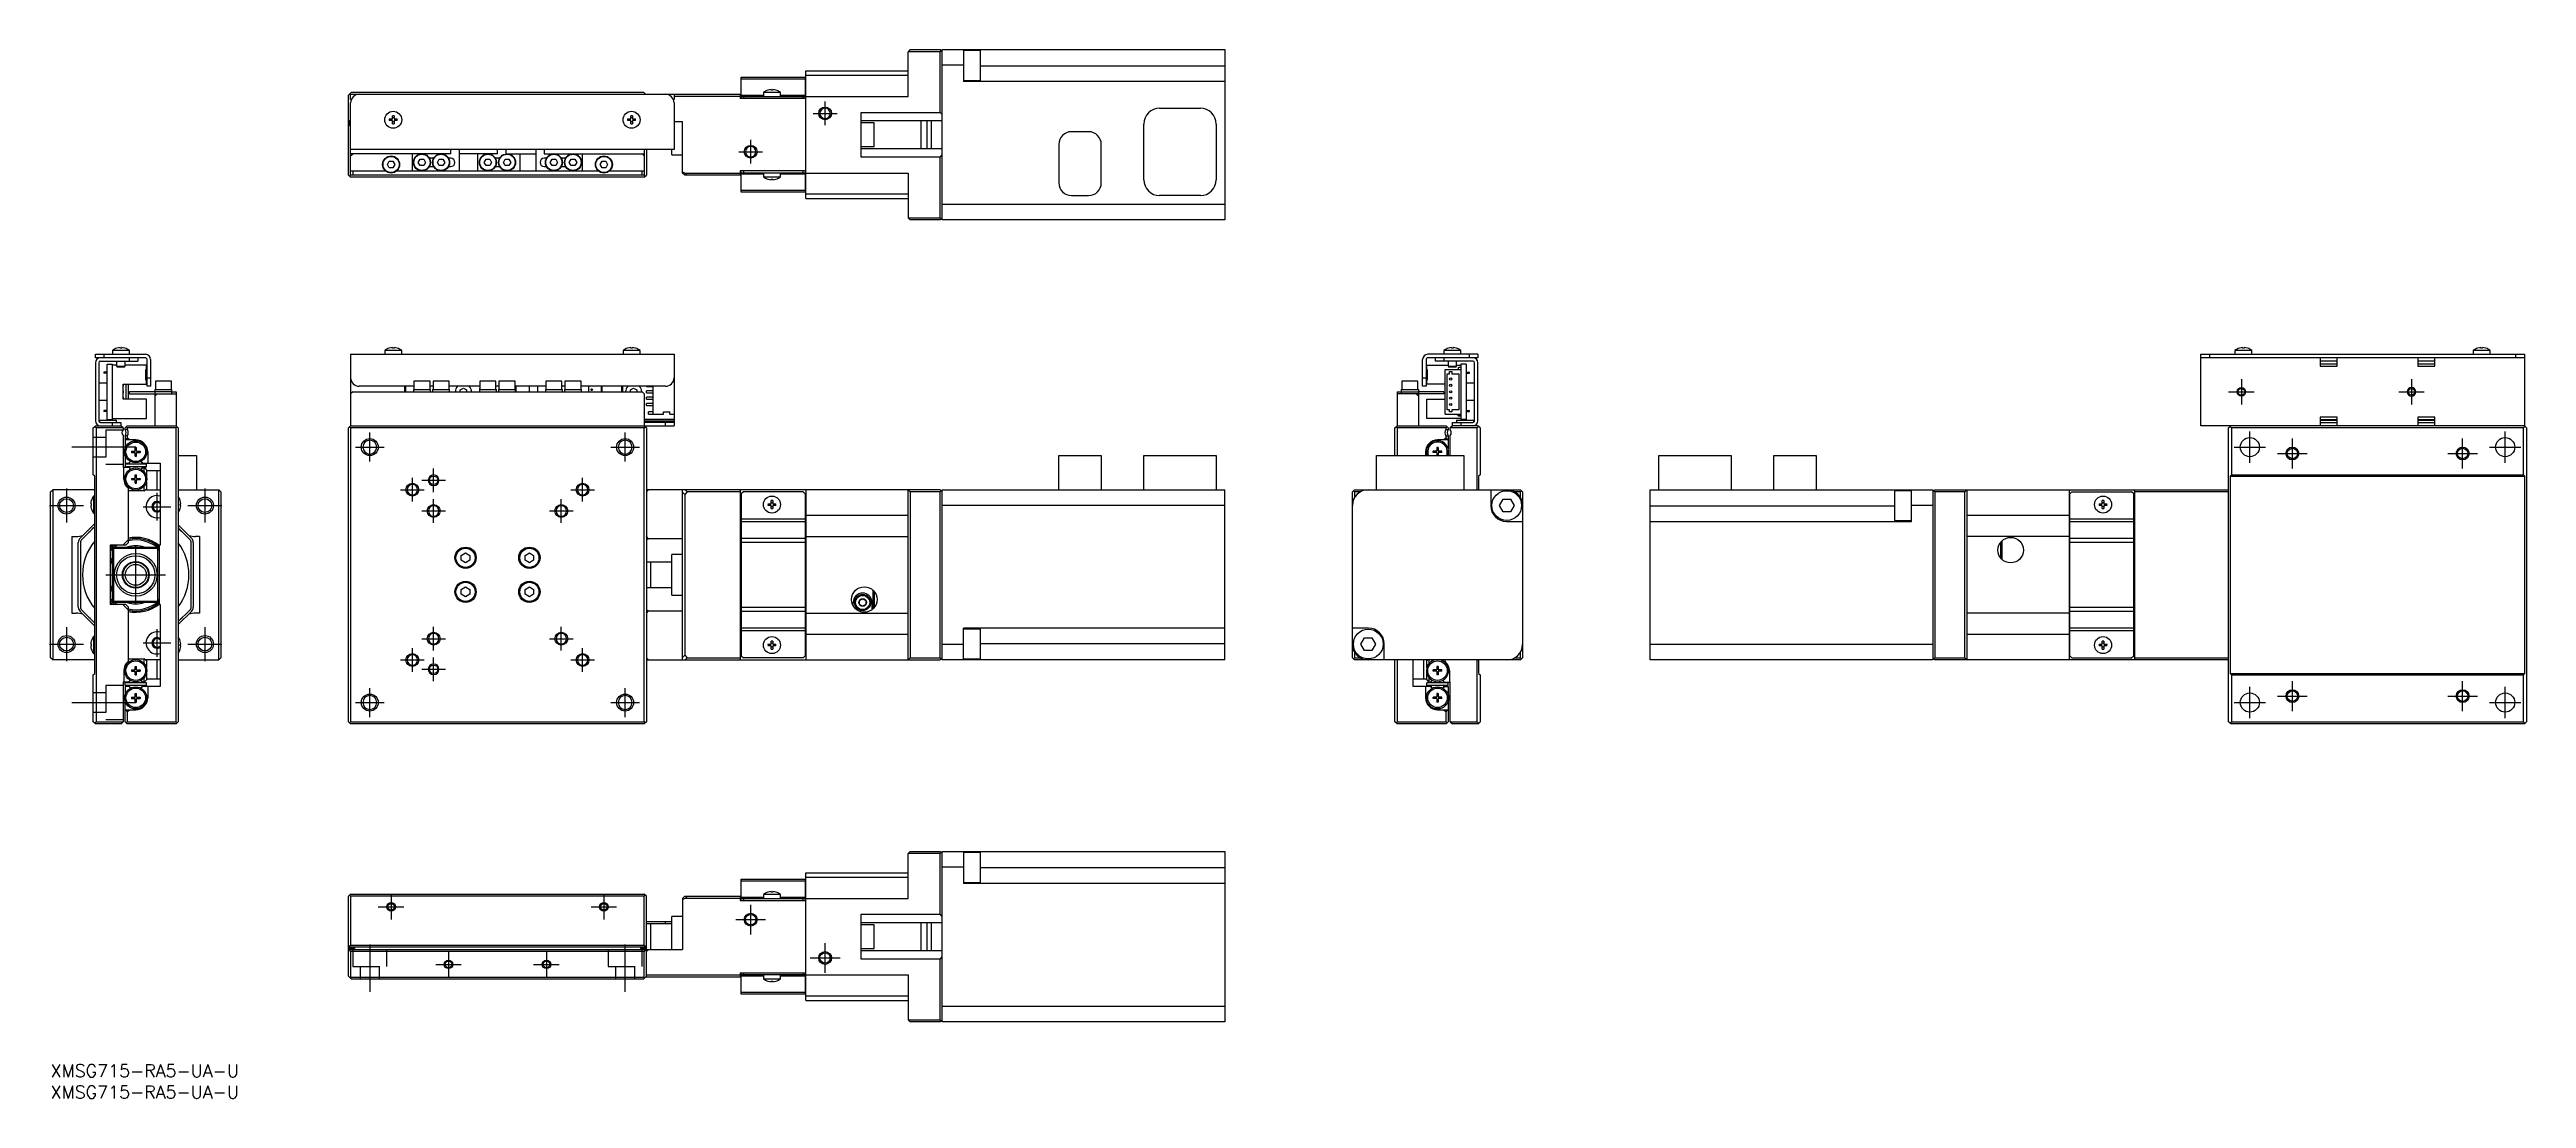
# Model space of a CAD drawing. Extents: x 0 to 582, y -8 to 238.
import ezdxf

# ---------------------------------------------------------------- set-up
doc = ezdxf.new("R2010")
doc.units = 0
doc.header["$LTSCALE"] = 0.5
doc.linetypes.add('CENTER', pattern=[50.8, 31.75, -6.35, 6.35, -6.35])
doc.linetypes.add('DASHED', pattern=[19.05, 12.7, -6.35])
for name, color, linetype in [('MSM_CENTER', 1, 'CENTER'), ('MSM_CONTINUOUS', 7, 'CONTINUOUS'), ('MSM_DASHED', 4, 'DASHED'), ('MSM_NARROW', 5, 'CONTINUOUS'), ('MSM_PART_NUMBER', 7, 'CONTINUOUS')]:
    doc.layers.add(name, color=color, linetype=linetype)
doc.styles.get("Standard").update_dxf_attribs({"font": 'txt.shx', "height": 1, "bigfont": 'bigfont.shx'})

# ---------------------------------------------------------------- blocks, each defined once
blk = doc.blocks.new('*U2')
at = {"layer": 'MSM_PART_NUMBER'}
blk.add_text('XMSG715-RA5-UA-U', height=3, dxfattribs=at).set_placement((0, -3))
blk = doc.blocks.new('*U3')
at = {"layer": 'MSM_PART_NUMBER'}
blk.add_text('XMSG715-RA5-UA-U', height=3, dxfattribs=at).set_placement((0, -8))

msp = doc.modelspace()

# ---------------------------------------------------------------- linework, layer by layer
at = {"layer": 'MSM_CENTER'}
for p, q in [((179.2, 223.387476), (184.8, 223.387476)), ((182, 220.587476), (182, 226.187476)), ((164.5, 211.587476), (164.5, 217.187476)), ((161.7, 214.387476), (167.3, 214.387476)), ((511.8, 158), (517.8, 158)), ((514.8, 161), (514.8, 155)), ((551.8, 158), (557.8, 158)), ((554.8, 161), (554.8, 155)), ((75, 141.6), (75, 148.4)), ((135, 141.6), (135, 148.4)), ((516.8, 141.3), (516.8, 148.7)), ((526.8, 140), (526.8, 147)), ((566.8, 140), (566.8, 147)), ((576.8, 141.3), (576.8, 148.7)), ((20, 145), (5, 145)), ((71.6, 145), (78.4, 145)), ((90, 134.4), (90, 140)), ((131.6, 145), (138.4, 145)), ((513.1, 145), (520.5, 145)), ((523.3, 143.5), (530.3, 143.5)), ((563.3, 143.5), (570.3, 143.5)), ((573.1, 145), (580.5, 145)), ((3.736544, 135.263456), (3.736544, 127.263456)), ((25, 127.75), (25, 134.25)), ((36.263456, 135.263456), (36.263456, 127.263456)), ((82.2, 135), (87.8, 135)), ((85, 132.2), (85, 137.8)), ((87.2, 137.2), (92.8, 137.2)), ((122.2, 135), (127.8, 135)), ((125, 132.2), (125, 137.8)), ((-0.263456, 131.263456), (7.736544, 131.263456)), ((21.75, 131), (28.25, 131)), ((32.263456, 131.263456), (40.263456, 131.263456)), ((87.2, 130), (92.8, 130)), ((90, 127.2), (90, 132.8)), ((117.2, 130), (122.8, 130)), ((120, 127.2), (120, 132.8)), ((20, 108), (20, 122)), ((13, 115), (27, 115)), ((3.736544, 102.736544), (3.736544, 94.736544)), ((21.75, 99), (28.25, 99)), ((25, 95.75), (25, 102.25)), ((36.263456, 102.736544), (36.263456, 94.736544)), ((87.2, 100), (92.8, 100)), ((90, 97.2), (90, 102.8)), ((117.2, 100), (122.8, 100)), ((120, 97.2), (120, 102.8)), ((-0.263456, 98.736544), (7.736544, 98.736544)), ((32.263456, 98.736544), (40.263456, 98.736544)), ((82.2, 95), (87.8, 95)), ((85, 92.2), (85, 97.8)), ((90, 90), (90, 95.6)), ((122.2, 95), (127.8, 95)), ((125, 92.2), (125, 97.8)), ((75, 81.6), (75, 88.4)), ((87.2, 92.8), (92.8, 92.8)), ((135, 81.6), (135, 88.4)), ((516.8, 81.3), (516.8, 88.7)), ((526.8, 83), (526.8, 90)), ((566.8, 83), (566.8, 90)), ((576.8, 81.3), (576.8, 88.7)), ((5, 85), (20, 85)), ((71.6, 85), (78.4, 85)), ((131.6, 85), (138.4, 85)), ((513.1, 85), (520.5, 85)), ((523.3, 86.5), (530.3, 86.5)), ((563.3, 86.5), (570.3, 86.5)), ((573.1, 85), (580.5, 85)), ((77, 37), (83, 37)), ((80, 40), (80, 34)), ((127, 37), (133, 37)), ((130, 40), (130, 34)), ((164.5, 30.5), (164.5, 37.5)), ((161, 34), (168, 34)), ((75, 28.192536), (75, 17.036692)), ((90.5, 23.5), (96.5, 23.5)), ((93.5, 26.5), (93.5, 20.5)), ((113.5, 23.5), (119.5, 23.5)), ((116.5, 26.5), (116.5, 20.5)), ((135, 17.036692), (135, 28.192536)), ((178.5, 25), (185.5, 25)), ((182, 21.5), (182, 28.5))]:
    msp.add_line(p, q, dxfattribs=at)
at = {"layer": 'MSM_CONTINUOUS'}
for p, q in [((177.5, 233.387476), (201.5, 233.387476)), ((177.5, 203.387476), (177.5, 233.387476)), ((202, 238.387476), (201.5, 237.887476)), ((209, 237.887476), (201.5, 237.887476)), ((201.5, 227.387476), (201.5, 237.887476)), ((202, 238.387476), (209, 238.387476)), ((209.5, 237.887476), (209, 238.387476)), ((209, 237.887476), (209.25, 238.137476)), ((209, 223.637476), (209, 237.887476)), ((209.5, 198.387476), (209.5, 238.387476)), ((209.5, 238.387476), (275.9, 238.387476)), ((214.5, 234.687476), (209.5, 234.687476)), ((214.5, 238.387476), (214.5, 230.899251)), ((218.5, 238.150932), (214.5, 238.150932)), ((218.5, 231.150932), (218.5, 238.150932)), ((218.5, 234.599251), (275.9, 234.599251)), ((275.9, 238.387476), (275.9, 198.387476)), ((70.7, 228.387476), (70, 227.687476)), ((70, 208.887476), (70, 227.687476)), ((70.5, 227.887476), (70.35, 228.037476)), ((70.5, 226.687476), (70.5, 227.887476)), ((70.5, 227.887476), (162, 227.887476)), ((70.7, 228.387476), (139.3, 228.387476)), ((139.65, 228.037476), (139.3, 228.387476)), ((139.65, 228.037476), (139.5, 227.887476)), ((139.8, 227.887476), (139.65, 228.037476)), ((146.5, 227.887476), (146.5, 226.687476)), ((162, 227.387476), (146.5, 227.387476)), ((162, 227.887476), (162, 226.887476)), ((162.3, 226.887476), (162.3, 231.887476)), ((162.3, 231.887476), (177.3, 231.887476)), ((177.3, 231.448136), (162.3, 231.448136)), ((162.3, 227.680369), (167.5, 227.680369)), ((162.3, 227.387476), (177.3, 227.387476)), ((162.8, 227.387476), (162.8, 226.887476)), ((171.5, 228.285475), (167.5, 228.285475)), ((167.5, 228.285475), (167.5, 227.387476)), ((168.571291, 228.843208), (168.55, 228.843208)), ((169.3, 228.843208), (169.3, 228.974951)), ((169.7, 228.843208), (169.3, 228.843208)), ((169.7, 228.974951), (169.7, 228.843208)), ((170.45, 228.843208), (170.428709, 228.843208)), ((171.5, 227.387476), (171.5, 228.285475)), ((171.5, 227.680369), (177.3, 227.680369)), ((176.8, 226.887476), (176.8, 227.387476)), ((177.3, 231.887476), (177.3, 226.887476)), ((177.5, 232.387476), (201.5, 232.387476)), ((177.5, 227.387476), (201.5, 227.387476)), ((214.5, 231.150932), (218.5, 231.150932)), ((275.9, 230.899251), (214.5, 230.899251)), ((70, 221.387476), (70.5, 221.887476)), ((70.5, 221.387476), (70, 221.387476)), ((70, 221.187476), (70.5, 221.187476)), ((70.66697, 226.687476), (70.5, 226.687476)), ((70.5, 208.887476), (70.5, 225.887476)), ((79.571291, 222.087476), (80.3, 222.087476)), ((80.3, 221.687476), (79.571291, 221.687476)), ((80.3, 222.087476), (80.3, 222.816185)), ((80.3, 220.958767), (80.3, 221.687476)), ((80.7, 222.816185), (80.7, 222.087476)), ((80.7, 222.087476), (81.428709, 222.087476)), ((80.7, 221.687476), (80.7, 220.958767)), ((81.428709, 221.687476), (80.7, 221.687476)), ((135.571291, 222.087476), (136.3, 222.087476)), ((136.3, 221.687476), (135.571291, 221.687476)), ((136.3, 222.087476), (136.3, 222.816185)), ((136.3, 220.958767), (136.3, 221.687476)), ((136.7, 222.816185), (136.7, 222.087476)), ((136.7, 222.087476), (137.428709, 222.087476)), ((136.7, 221.687476), (136.7, 220.958767)), ((137.428709, 221.687476), (136.7, 221.687476)), ((146.5, 226.687476), (146.33303, 226.687476)), ((146.5, 225.887476), (146.5, 214.887476)), ((148.5, 221.387476), (146.5, 221.387476)), ((148.5, 209.387476), (148.5, 221.387476)), ((177.5, 226.887476), (162, 226.887476)), ((183.2, 223.119763), (183.2, 223.655189)), ((190.5, 223.637476), (209, 223.637476)), ((190.5, 213.137476), (190.5, 223.637476)), ((209.5, 221.637476), (190.5, 221.637476)), ((204.5, 221.637476), (204.5, 215.137476)), ((206, 215.137476), (206, 221.637476)), ((207, 215.137476), (207, 221.637476)), ((209.5, 223.137476), (209, 223.637476)), ((260.6, 224.587476), (270.2, 224.587476)), ((70.5, 220.887476), (70, 220.387476)), ((70.1, 220.487476), (70.1, 220.687476)), ((70.5, 220.387476), (70.25, 220.637476)), ((70.5, 220.987476), (70.4, 220.987476)), ((70.4, 220.987476), (70.4, 220.788297)), ((193.5, 221.137476), (190.5, 221.137476)), ((190.5, 215.637476), (193.5, 215.637476)), ((193.5, 215.637476), (193.5, 221.137476)), ((236.9, 216.087476), (236.9, 207.087476)), ((243.9, 219.087476), (239.9, 219.087476)), ((246.9, 207.087476), (246.9, 216.087476)), ((256.9, 207.787476), (256.9, 220.887476)), ((273.9, 220.887476), (273.9, 207.787476)), ((146.5, 214.887476), (70.5, 214.887476)), ((70.5, 213.387476), (71, 213.887476)), ((94, 213.887476), (70.5, 213.887476)), ((70.5, 209.887476), (78.677124, 209.887476)), ((71, 209.887476), (71, 208.887476)), ((79.133975, 211.387476), (79.566987, 212.137476)), ((79.566987, 210.637476), (79.133975, 211.387476)), ((79.566987, 212.137476), (80.433013, 212.137476)), ((80.433013, 210.637476), (79.566987, 210.637476)), ((80.433013, 212.137476), (80.866025, 211.387476)), ((80.866025, 211.387476), (80.433013, 210.637476)), ((81.322876, 209.887476), (128.677124, 209.887476)), ((85, 209.887476), (85, 213.887476)), ((86.383975, 211.887476), (86.816987, 212.637476)), ((86.816987, 211.137476), (86.383975, 211.887476)), ((86.816987, 212.637476), (87.683013, 212.637476)), ((87.683013, 211.137476), (86.816987, 211.137476)), ((87.683013, 212.637476), (88.116025, 211.887476)), ((88.116025, 211.887476), (87.683013, 211.137476)), ((90.017949, 212.887476), (88.982051, 212.887476)), ((88.982051, 210.887476), (90.017949, 210.887476)), ((90.883975, 211.887476), (91.316987, 212.637476)), ((91.316987, 211.137476), (90.883975, 211.887476)), ((91.316987, 212.637476), (92.183013, 212.637476)), ((92.183013, 211.137476), (91.316987, 211.137476)), ((92.183013, 212.637476), (92.616025, 211.887476)), ((92.616025, 211.887476), (92.183013, 211.137476)), ((94, 212.887476), (93.482051, 212.887476)), ((93.482051, 210.887476), (94, 210.887476)), ((94, 213.887476), (94, 214.887476)), ((96, 214.887476), (96, 209.887476)), ((105, 213.887476), (96, 213.887476)), ((100.3, 213.887476), (100.3, 209.887476)), ((101.883975, 211.887476), (102.316987, 212.637476)), ((102.316987, 211.137476), (101.883975, 211.887476)), ((102.316987, 212.637476), (103.183013, 212.637476)), ((103.183013, 211.137476), (102.316987, 211.137476)), ((103.183013, 212.637476), (103.616025, 211.887476)), ((103.616025, 211.887476), (103.183013, 211.137476)), ((105.517949, 212.887476), (104.482051, 212.887476)), ((104.482051, 210.887476), (105.517949, 210.887476)), ((105, 213.887476), (105, 214.887476)), ((106.383975, 211.887476), (106.816987, 212.637476)), ((106.816987, 211.137476), (106.383975, 211.887476)), ((106.816987, 212.637476), (107.683013, 212.637476)), ((107.683013, 211.137476), (106.816987, 211.137476)), ((107, 214.887476), (107, 213.887476)), ((107, 213.887476), (114, 213.887476)), ((107.683013, 212.637476), (108.116025, 211.887476)), ((108.116025, 211.887476), (107.683013, 211.137476)), ((110.3, 209.887476), (110.3, 213.887476)), ((114, 214.887476), (114, 209.887476)), ((116, 214.887476), (116, 213.887476)), ((116, 213.887476), (139.5, 213.887476)), ((116.517949, 212.887476), (116, 212.887476)), ((116, 210.887476), (116.517949, 210.887476)), ((117.383975, 211.887476), (117.816987, 212.637476)), ((117.816987, 211.137476), (117.383975, 211.887476)), ((117.816987, 212.637476), (118.683013, 212.637476)), ((118.683013, 211.137476), (117.816987, 211.137476)), ((118.683013, 212.637476), (119.116025, 211.887476)), ((119.116025, 211.887476), (118.683013, 211.137476)), ((121.017949, 212.887476), (119.982051, 212.887476)), ((119.982051, 210.887476), (121.017949, 210.887476)), ((121.883975, 211.887476), (122.316987, 212.637476)), ((122.316987, 211.137476), (121.883975, 211.887476)), ((122.316987, 212.637476), (123.183013, 212.637476)), ((123.183013, 211.137476), (122.316987, 211.137476)), ((123.183013, 212.637476), (123.616025, 211.887476)), ((123.616025, 211.887476), (123.183013, 211.137476)), ((125, 209.887476), (125, 213.887476)), ((129.133975, 211.387476), (129.566987, 212.137476)), ((129.566987, 210.637476), (129.133975, 211.387476)), ((129.566987, 212.137476), (130.433013, 212.137476)), ((130.433013, 210.637476), (129.566987, 210.637476)), ((130.433013, 212.137476), (130.866025, 211.387476)), ((130.866025, 211.387476), (130.433013, 210.637476)), ((131.322876, 209.887476), (139.5, 209.887476)), ((139, 213.887476), (139.5, 213.387476)), ((139, 208.887476), (139, 209.887476)), ((139.5, 214.887476), (139.5, 208.887476)), ((140, 214.887476), (140, 208.887476)), ((146, 213.637476), (146, 214.887476)), ((146, 213.637476), (148.5, 213.637476)), ((148.5, 209.693662), (149.112372, 209.387476)), ((177.5, 209.887476), (162, 209.887476)), ((162, 209.887476), (162, 208.887476)), ((162.3, 204.887476), (162.3, 209.887476)), ((162.8, 209.887476), (162.8, 209.387476)), ((176.8, 209.387476), (176.8, 209.887476)), ((177.3, 209.887476), (177.3, 204.887476)), ((190.5, 215.137476), (209.5, 215.137476)), ((209, 213.137476), (190.5, 213.137476)), ((209, 213.137476), (209.5, 213.637476)), ((209, 198.887476), (209, 213.137476)), ((70, 208.887476), (70.5, 208.387476)), ((70.25, 208.637476), (70.5, 208.887476)), ((139.5, 208.887476), (70.5, 208.887476)), ((139.5, 208.387476), (70.5, 208.387476)), ((139.5, 208.887476), (139.75, 208.637476)), ((139.5, 208.387476), (140, 208.887476)), ((149, 208.887476), (148.5, 209.387476)), ((162, 208.887476), (149, 208.887476)), ((149.112372, 209.387476), (162, 209.387476)), ((149.112372, 209.387476), (149.612372, 208.887476)), ((177.3, 209.387476), (162.3, 209.387476)), ((167.5, 209.094583), (162.3, 209.094583)), ((162.3, 205.326816), (177.3, 205.326816)), ((177.3, 204.887476), (162.3, 204.887476)), ((167.5, 209.387476), (167.5, 208.489477)), ((167.5, 208.489477), (171.5, 208.489477)), ((168.55, 207.931744), (168.571291, 207.931744)), ((169.3, 207.931744), (169.7, 207.931744)), ((169.3, 207.8), (169.3, 207.931744)), ((169.7, 207.931744), (169.7, 207.8)), ((170.428709, 207.931744), (170.45, 207.931744)), ((171.5, 208.489477), (171.5, 209.387476)), ((177.3, 209.094583), (171.5, 209.094583)), ((177.5, 209.387476), (201.5, 209.387476)), ((201.5, 204.387476), (177.5, 204.387476)), ((201.5, 209.387476), (201.5, 198.887476)), ((239.9, 204.087476), (243.9, 204.087476)), ((270.2, 204.087476), (260.6, 204.087476)), ((177.5, 203.387476), (201.5, 203.387476)), ((201.5, 198.887476), (202, 198.387476)), ((201.5, 198.887476), (209, 198.887476)), ((209, 198.387476), (202, 198.387476)), ((209.25, 198.637476), (209, 198.887476)), ((209, 198.387476), (209.5, 198.887476)), ((209.5, 202.087476), (275.9, 202.087476)), ((275.9, 198.387476), (209.5, 198.387476)), ((10.5, 166), (10.5, 166.8)), ((10.5, 166.8), (22.3, 166.8)), ((22.2, 166), (10.5, 166)), ((10.5, 164.8), (10.5, 151.2)), ((11.3, 164.8), (11.3, 151.2)), ((11.7, 165.2), (20.5, 165.2)), ((12.5, 166.8), (12.5, 166)), ((13.3, 151.5), (13.3, 164.5)), ((13.3, 164.5), (14.5, 164.5)), ((18.5, 167.697999), (14.5, 167.697999)), ((14.5, 167.697999), (14.5, 166.8)), ((14.5, 151.5), (14.5, 164.5)), ((15.5, 164.25), (14.5, 164.25)), ((15.5, 165.199981), (15.5, 164)), ((15.5, 164), (17.5, 164)), ((15.5, 164), (15.7, 163.8)), ((15.571291, 168.255733), (15.55, 168.255733)), ((17.3, 163.8), (15.7, 163.8)), ((16.3, 168.255733), (16.3, 168.387476)), ((16.7, 168.255733), (16.3, 168.255733)), ((16.7, 168.387476), (16.7, 168.255733)), ((17.3, 163.8), (17.5, 164)), ((17.45, 168.255733), (17.428709, 168.255733)), ((17.5, 164), (17.5, 165.199981)), ((22.5, 164.25), (17.5, 164.25)), ((18.5, 166.8), (18.5, 167.697999)), ((18.5, 165.2), (18.5, 166)), ((20.5, 166), (20.5, 165.2)), ((22.4, 160.75), (22.4, 163.25)), ((22.5, 163.25), (22.4, 163.25)), ((22.5, 163.25), (22.5, 164.25)), ((22.7, 159.3), (22.7, 165.5)), ((23.5, 165.6), (23.5, 159.3)), ((70.5, 166.8), (70.5, 150)), ((70.5, 166.8), (146.5, 166.8)), ((82.5, 167.697999), (78.5, 167.697999)), ((78.5, 167.697999), (78.5, 166.8)), ((79.571291, 168.255733), (79.55, 168.255733)), ((80.3, 168.255733), (80.3, 168.387476)), ((80.7, 168.255733), (80.3, 168.255733)), ((80.7, 168.387476), (80.7, 168.255733)), ((81.45, 168.255733), (81.428709, 168.255733)), ((82.5, 166.8), (82.5, 167.697999)), ((138.5, 167.697999), (134.5, 167.697999)), ((134.5, 167.697999), (134.5, 166.8)), ((135.571291, 168.255733), (135.55, 168.255733)), ((136.3, 168.255733), (136.3, 168.387476)), ((136.7, 168.255733), (136.3, 168.255733)), ((136.7, 168.387476), (136.7, 168.255733)), ((137.45, 168.255733), (137.428709, 168.255733)), ((138.5, 166.8), (138.5, 167.697999)), ((146.5, 166.8), (146.5, 150)), ((322.4, 159.3), (322.4, 165.6)), ((323.2, 165.5), (323.2, 159.3)), ((323.4, 164.25), (328.4, 164.25)), ((323.4, 163.25), (323.4, 164.25)), ((323.4, 163.25), (323.5, 163.25)), ((323.5, 163.25), (323.5, 160.75)), ((335.4, 166.8), (323.6, 166.8)), ((335.4, 166), (323.7, 166)), ((325.4, 165.2), (325.4, 166)), ((334.2, 165.2), (325.4, 165.2)), ((331.4, 167.697999), (327.4, 167.697999)), ((327.4, 167.697999), (327.4, 166.8)), ((327.4, 166), (327.4, 165.2)), ((327.7, 152.75), (327.7, 163.25)), ((327.7, 163.25), (331.4, 163.25)), ((328.4, 165.199981), (328.4, 164)), ((328.4, 164), (330.4, 164)), ((328.4, 164), (328.6, 163.8)), ((328.471291, 168.255733), (328.45, 168.255733)), ((330.2, 163.8), (328.6, 163.8)), ((329.2, 168.255733), (329.2, 168.387476)), ((329.6, 168.255733), (329.2, 168.255733)), ((329.6, 168.387476), (329.6, 168.255733)), ((330.2, 163.8), (330.4, 164)), ((330.35, 168.255733), (330.328709, 168.255733)), ((330.4, 164), (330.4, 165.199981)), ((330.4, 164.25), (331.4, 164.25)), ((331.4, 163.705), (330.85, 163.705)), ((330.85, 163.25), (330.85, 163.705)), ((331.4, 166.8), (331.4, 167.697999)), ((332.6, 164.5), (331.4, 164.5)), ((331.4, 164.5), (331.4, 151.5)), ((332.6, 164.5), (332.6, 151.5)), ((333.4, 166), (333.4, 166.8)), ((334.6, 151.2), (334.6, 164.8)), ((335.4, 166.8), (335.4, 166)), ((335.4, 151.2), (335.4, 164.8)), ((505.3, 166.8), (581.3, 166.8)), ((505.3, 150), (505.3, 166.8)), ((581.3, 166), (505.3, 166)), ((507.3, 166.8), (507.3, 166)), ((517.3, 167.697999), (513.3, 167.697999)), ((513.3, 167.697999), (513.3, 166.8)), ((514.371291, 168.255733), (514.35, 168.255733)), ((515.1, 168.255733), (515.1, 168.387476)), ((515.5, 168.255733), (515.1, 168.255733)), ((515.5, 168.387476), (515.5, 168.255733)), ((516.25, 168.255733), (516.228709, 168.255733)), ((517.3, 166.8), (517.3, 167.697999)), ((533.3, 166), (533.3, 164)), ((537.3, 165.2), (533.3, 165.2)), ((537.3, 164.5), (533.3, 164.5)), ((533.3, 164), (537.3, 164)), ((537.3, 164), (537.3, 166)), ((556.3, 166), (556.3, 164)), ((560.3, 165.2), (556.3, 165.2)), ((560.3, 164.5), (556.3, 164.5)), ((556.3, 164), (560.3, 164)), ((560.3, 164), (560.3, 166)), ((573.3, 167.697999), (569.3, 167.697999)), ((569.3, 167.697999), (569.3, 166.8)), ((570.371291, 168.255733), (570.35, 168.255733)), ((571.1, 168.255733), (571.1, 168.387476)), ((571.5, 168.255733), (571.1, 168.255733)), ((571.5, 168.387476), (571.5, 168.255733)), ((572.25, 168.255733), (572.228709, 168.255733)), ((573.3, 166.8), (573.3, 167.697999)), ((579.3, 166), (579.3, 166.8)), ((581.3, 166.8), (581.3, 150)), ((13.3, 160), (11.3, 160)), ((12.5, 162.625), (12.5, 162.375)), ((13.3, 162.625), (12.5, 162.625)), ((13.3, 162.375), (12.5, 162.375)), ((17, 159.75), (22.5, 159.75)), ((17, 156.25), (17, 159.75)), ((17.7, 159.75), (17.7, 156.25)), ((18.2, 159.75), (18.2, 156.25)), ((18.5, 157.5), (18.5, 158.000002)), ((28.5, 158.000002), (18.5, 158.000002)), ((18.5, 157.5), (29.5, 157.5)), ((22.4, 162.45), (22.5, 162.45)), ((22.4, 162.075), (22.5, 162.075)), ((22.4, 161.925), (22.5, 161.925)), ((22.4, 161.55), (22.5, 161.55)), ((22.5, 160.75), (22.4, 160.75)), ((22.5, 161.55), (22.5, 162.45)), ((22.5, 159.75), (22.5, 160.75)), ((22.7, 161.3), (23.5, 161.3)), ((23.5, 159.3), (22.7, 159.3)), ((24.5, 158.5), (24.5, 150)), ((24.5, 158.5), (28.5, 158.5)), ((24.5, 157), (25, 157.5)), ((28.4, 160.5), (24.6, 160.5)), ((24.6, 160.5), (24.6, 158.5)), ((28.4, 158.5), (28.4, 160.5)), ((28.5, 157.5), (28.5, 158.5)), ((28.5, 158), (29.5, 158)), ((29.5, 158), (29.5, 150)), ((71, 158), (70.5, 157.5)), ((71, 158), (139, 158)), ((85.35, 159.3), (72.5, 159.3)), ((83.2, 158), (83.2, 159.3)), ((83.5, 158), (83.5, 159.3)), ((85.25, 158.5), (89.25, 158.5)), ((85.25, 158.5), (85.25, 158)), ((89.15, 160.5), (85.35, 160.5)), ((85.35, 160.5), (85.35, 158.5)), ((89.15, 158.5), (89.15, 160.5)), ((89.85, 159.3), (89.15, 159.3)), ((89.25, 158), (89.25, 158.5)), ((89.75, 158.5), (93.75, 158.5)), ((89.75, 158.5), (89.75, 158)), ((93.65, 160.5), (89.85, 160.5)), ((89.85, 160.5), (89.85, 158.5)), ((93.65, 158.5), (93.65, 160.5)), ((100.85, 159.3), (93.65, 159.3)), ((93.75, 158), (93.75, 158.5)), ((96.25, 158.433013), (97, 158.866026)), ((96.25, 158), (96.25, 158.433013)), ((97, 158.866026), (97.75, 158.433013)), ((97.75, 158.433013), (97.75, 158)), ((100.75, 158.5), (104.75, 158.5)), ((100.75, 158.5), (100.75, 158)), ((104.65, 160.5), (100.85, 160.5)), ((100.85, 160.5), (100.85, 158.5)), ((104.65, 158.5), (104.65, 160.5)), ((105.35, 159.3), (104.65, 159.3)), ((104.75, 158), (104.75, 158.5)), ((105.25, 158.5), (109.25, 158.5)), ((105.25, 158.5), (105.25, 158)), ((109.15, 160.5), (105.35, 160.5)), ((105.35, 160.5), (105.35, 158.5)), ((109.15, 158.5), (109.15, 160.5)), ((116.35, 159.3), (109.15, 159.3)), ((109.25, 158), (109.25, 158.5)), ((109.34, 159.3), (109.34, 158)), ((112.54, 158), (112.54, 159.3)), ((114.42, 159.3), (114.42, 158)), ((116.25, 158.5), (120.25, 158.5)), ((116.25, 158.5), (116.25, 158)), ((120.15, 160.5), (116.35, 160.5)), ((116.35, 160.5), (116.35, 158.5)), ((120.15, 158.5), (120.15, 160.5)), ((120.85, 159.3), (120.15, 159.3)), ((120.25, 158), (120.25, 158.5)), ((120.75, 158.5), (124.75, 158.5)), ((120.75, 158.5), (120.75, 158)), ((124.65, 160.5), (120.85, 160.5)), ((120.85, 160.5), (120.85, 158.5)), ((124.65, 158.5), (124.65, 160.5)), ((144.5, 159.3), (124.65, 159.3)), ((124.75, 158), (124.75, 158.5)), ((126.5, 158), (126.5, 159.3)), ((129.445, 158), (129.445, 159.3)), ((129.545, 159.3), (129.545, 158)), ((134.245, 158), (134.245, 159.3)), ((134.345, 159.3), (134.345, 158)), ((136.25, 158.433013), (137, 158.866026)), ((136.25, 158), (136.25, 158.433013)), ((137, 158.866026), (137.75, 158.433013)), ((137.75, 158.433013), (137.75, 158)), ((139.5, 157.5), (139, 158)), ((139.5, 157.5), (139.5, 150)), ((140, 159.25), (140, 159.3)), ((140, 159.25), (141.5, 159.25)), ((140, 157.75), (140, 158.25)), ((141.5, 158.25), (140, 158.25)), ((140, 157.75), (141.5, 157.75)), ((141.5, 159.3), (141.5, 152.75)), ((316.4, 158), (316.4, 150)), ((316.4, 158), (317.4, 158)), ((327.4, 157.5), (316.4, 157.5)), ((317.4, 158.5), (317.4, 157.5)), ((317.4, 158.5), (321.4, 158.5)), ((317.4, 158), (321.4, 158.000002)), ((321.3, 160.5), (317.5, 160.5)), ((317.5, 160.5), (317.5, 158.5)), ((320.9, 157.5), (321.4, 157)), ((321.3, 158.5), (321.3, 160.5)), ((321.4, 158.5), (321.4, 150)), ((327.4, 158.000002), (321.4, 158.000002)), ((322.4, 161.3), (323.2, 161.3)), ((323.2, 159.3), (322.4, 159.3)), ((323.5, 162.45), (323.4, 162.45)), ((323.4, 162.45), (323.4, 161.55)), ((323.5, 162.075), (323.4, 162.075)), ((323.5, 161.925), (323.4, 161.925)), ((323.5, 161.55), (323.4, 161.55)), ((323.4, 159.75), (323.4, 160.75)), ((323.4, 160.75), (323.5, 160.75)), ((327.7, 159.75), (323.4, 159.75)), ((327.4, 158.000002), (327.4, 157.5)), ((328.2, 162.25), (328.75, 162.25)), ((328.2, 153.75), (328.2, 162.25)), ((328.75, 162.75), (329.25, 162.75)), ((328.75, 162.25), (328.75, 162.75)), ((329.25, 162.75), (329.25, 162.25)), ((329.25, 162.25), (330.9, 162.25)), ((330.9, 162.25), (330.9, 153.75)), ((332.6, 162.625), (333.4, 162.625)), ((332.6, 162.375), (333.4, 162.375)), ((334.6, 160), (332.6, 160)), ((333.4, 162.375), (333.4, 162.625)), ((11.3, 156), (13.3, 156)), ((12.5, 153.625), (12.5, 153.375)), ((13.3, 153.625), (12.5, 153.625)), ((13.3, 153.375), (12.5, 153.375)), ((13.3, 151.5), (14.5, 151.5)), ((14.5, 151.75), (22.5, 151.75)), ((22.5, 156.25), (17, 156.25)), ((22.5, 151.75), (22.5, 156.25)), ((146.5, 151.5), (139.5, 151.5)), ((140, 156.25), (140, 156.75)), ((141.5, 156.75), (140, 156.75)), ((140, 156.25), (141.5, 156.25)), ((140, 154.75), (140, 155.25)), ((141.5, 155.25), (140, 155.25)), ((140, 154.75), (141.5, 154.75)), ((140.5, 152.75), (140.5, 153.25)), ((141.5, 153.25), (140.5, 153.25)), ((140.5, 152.75), (144, 152.75)), ((144, 152.75), (144, 153.25)), ((144, 153.25), (145.5, 153.25)), ((145.5, 152.75), (145.5, 153.25)), ((145.5, 152.75), (146.5, 152.75)), ((323.4, 151.75), (323.4, 156.25)), ((323.4, 156.25), (327.7, 156.25)), ((331.4, 151.75), (323.4, 151.75)), ((327.7, 152.75), (331.4, 152.75)), ((328.75, 153.75), (328.2, 153.75)), ((328.75, 153.25), (328.75, 153.75)), ((329.25, 153.25), (328.75, 153.25)), ((330.9, 153.75), (329.25, 153.75)), ((329.25, 153.75), (329.25, 153.25)), ((330.6, 152.52), (330.6, 152.75)), ((331.4, 152.52), (330.6, 152.52)), ((330.85, 152.295), (330.85, 152.52)), ((331.4, 152.295), (330.85, 152.295)), ((332.6, 151.5), (331.4, 151.5)), ((332.6, 156), (334.6, 156)), ((332.6, 153.625), (333.4, 153.625)), ((332.6, 153.375), (333.4, 153.375)), ((333.4, 153.375), (333.4, 153.625)), ((533.3, 152), (533.3, 150)), ((537.3, 152), (533.3, 152)), ((533.3, 151.5), (537.3, 151.5)), ((537.3, 150), (537.3, 152)), ((560.3, 152), (556.3, 152)), ((556.3, 152), (556.3, 150)), ((556.3, 151.5), (560.3, 151.5)), ((560.3, 150), (560.3, 152)), ((10, 149.5), (10.35, 149.85)), ((10, 138.5), (10, 149.5)), ((10.5, 150), (10.35, 149.85)), ((10.35, 149.85), (10.7, 149.5)), ((10.5, 150), (16.5, 150)), ((10.7, 149.5), (10.7, 80.5)), ((17, 149.5), (10.7, 149.5)), ((11.5, 151.3), (15.5, 151.3)), ((11.5, 151.3), (11.5, 150.85359)), ((11.7, 150.8), (16.5, 150.8)), ((14.5, 150), (14.5, 150.8)), ((15.5, 150.8), (15.5, 151.3)), ((16.5, 150.8), (16.5, 150)), ((17, 149.5), (16.5, 150)), ((17, 149.5), (17, 149.061438)), ((17, 147.738562), (17, 140.2)), ((17.5, 149.5), (17.75, 149.75)), ((17.5, 149.061438), (17.5, 149.5)), ((18, 149.229156), (17.5, 149.061438)), ((18, 147.570844), (17.5, 147.738562)), ((17.5, 147.738562), (17.5, 144.614143)), ((20, 146.7), (17.5, 146.7)), ((18, 147.2), (17.646446, 146.7)), ((18, 150), (17.75, 149.75)), ((17.75, 149.75), (18, 149.5)), ((18, 150), (29.5, 150)), ((18, 149.5), (18, 149.229156)), ((29.5, 149.5), (18, 149.5)), ((18, 147.570844), (18, 147.2)), ((18.5, 146.7), (18, 147.2)), ((30, 149.5), (29.5, 150)), ((29.5, 149.5), (29.75, 149.75)), ((29.5, 80.5), (29.5, 149.5)), ((30, 149.5), (30, 80.5)), ((70, 149.5), (70.5, 150)), ((70, 80.5), (70, 149.5)), ((70.25, 149.75), (70.5, 149.5)), ((70.5, 150), (146.5, 150)), ((139.5, 149.5), (70.5, 149.5)), ((70.5, 149.5), (70.5, 80.5)), ((139.5, 151.2), (146.5, 151.2)), ((146.5, 150.8), (139.5, 150.8)), ((139.5, 150), (140, 149.5)), ((139.5, 149.5), (139.75, 149.75)), ((139.5, 80.5), (139.5, 149.5)), ((140, 149.5), (140, 80.5)), ((144.5, 150), (144.5, 150.8)), ((315.9, 149.5), (316.4, 150)), ((315.9, 143), (315.9, 149.5)), ((316.15, 149.75), (316.4, 149.5)), ((316.4, 150), (327.9, 150)), ((316.4, 149.5), (316.4, 143)), ((327.9, 149.5), (316.4, 149.5)), ((328.4, 146.7), (325.9, 146.7)), ((327.9, 147.2), (327.4, 146.7)), ((328.4, 149.5), (327.9, 150)), ((327.9, 149.5), (328.15, 149.75)), ((327.9, 149.229156), (327.9, 149.5)), ((327.9, 149.229156), (328.4, 149.061438)), ((327.9, 147.570844), (328.4, 147.738562)), ((327.9, 147.2), (327.9, 147.570844)), ((328.253553, 146.7), (327.9, 147.2)), ((328.4, 149.5), (328.4, 149.061438)), ((328.4, 147.738562), (328.4, 144.614143)), ((329.4, 150), (328.9, 149.5)), ((335.2, 149.5), (328.9, 149.5)), ((328.9, 149.061438), (328.9, 149.5)), ((328.9, 143), (328.9, 147.738562)), ((329.4, 150), (329.4, 150.8)), ((329.4, 150.8), (334.2, 150.8)), ((335.4, 150), (329.4, 150)), ((330.4, 151.3), (334.4, 151.3)), ((330.4, 151.3), (330.4, 150.8)), ((331.4, 150.8), (331.4, 150)), ((334.4, 150.85359), (334.4, 151.3)), ((335.2, 149.5), (335.55, 149.85)), ((335.2, 135), (335.2, 149.5)), ((335.9, 149.5), (335.4, 150)), ((335.9, 149.5), (335.9, 138.5)), ((581.3, 150), (505.3, 150)), ((511.8, 149.5), (512.15, 149.85)), ((511.8, 80.5), (511.8, 149.5)), ((512.15, 149.85), (512.3, 150)), ((512.15, 149.85), (512.5, 149.5)), ((581.1, 149.5), (512.5, 149.5)), ((512.5, 149.5), (512.5, 138.5)), ((533.3, 151.3), (537.3, 151.3)), ((533.3, 150.8), (537.3, 150.8)), ((556.3, 151.3), (560.3, 151.3)), ((556.3, 150.8), (560.3, 150.8)), ((581.1, 149.5), (581.45, 149.85)), ((581.1, 138.5), (581.1, 149.5)), ((581.3, 150), (581.8, 149.5)), ((581.8, 149.5), (581.8, 80.5)), ((17, 143), (17.5, 143)), ((18.449929, 140.2), (17, 140.2)), ((17.2, 137.5), (17.2, 140.2)), ((17.5, 143.185857), (17.5, 140.2)), ((17.5, 141.2), (18.449344, 141.2)), ((22.5, 141), (17.5, 141)), ((22.5, 140.4), (17.5, 140.4)), ((18.449344, 141.2), (18.599455, 141.46)), ((18.449929, 140.2), (18.578847, 139.976707)), ((19, 144.045), (19.795, 144.045)), ((19, 144.045), (19, 143.755)), ((19, 143.755), (19.795, 143.755)), ((19.529993, 143.755), (19.529993, 144.045)), ((19.855, 144.9), (20.145, 144.9)), ((19.855, 144.105), (19.855, 144.9)), ((20.145, 144.370007), (19.855, 144.370007)), ((19.855, 142.9), (19.855, 143.695)), ((19.855, 143.429994), (20.145, 143.429994)), ((19.855, 142.9), (20.145, 142.9)), ((20.145, 144.105), (20.145, 144.9)), ((20.145, 142.9), (20.145, 143.695)), ((20.205, 144.045), (21, 144.045)), ((20.205, 143.755), (21, 143.755)), ((20.470006, 143.755), (20.470006, 144.045)), ((21, 144.045), (21, 143.755)), ((21.400544, 141.46), (21.550655, 141.2)), ((21.550071, 140.2), (21.421152, 139.976707)), ((21.550071, 140.2), (22, 140.2)), ((21.550655, 141.2), (25.7, 141.2)), ((22, 139.161325), (22, 140.2)), ((22.5, 139.7), (22, 140.2)), ((22.3, 141.2), (22.3, 141)), ((22.3, 140.4), (22.3, 139.9)), ((22.5, 140.4), (22.5, 141)), ((22.5, 139.7), (22.5, 138.214143)), ((22.8, 143.9), (22.8, 141.2)), ((25.7, 141.2), (25.7, 122)), ((30.000019, 143), (34.3, 143)), ((34.3, 143), (34.3, 135)), ((236.9, 135), (236.9, 143)), ((236.9, 143), (246.9, 143)), ((246.9, 143), (246.9, 135)), ((256.9, 135), (256.9, 143)), ((256.9, 143), (273.9, 143)), ((273.9, 143), (273.9, 135)), ((311.6, 135), (311.6, 143)), ((311.6, 143), (332.1, 143)), ((323.1, 143.9), (323.1, 143)), ((325.695, 144.045), (324.9, 144.045)), ((324.9, 143.755), (324.9, 144.045)), ((325.695, 143.755), (324.9, 143.755)), ((325.429993, 144.045), (325.429993, 143.755)), ((326.045, 144.9), (325.755, 144.9)), ((325.755, 144.9), (325.755, 144.105)), ((326.045, 144.370007), (325.755, 144.370007)), ((325.755, 143.695), (325.755, 143)), ((325.755, 143.429994), (326.045, 143.429994)), ((326.045, 144.9), (326.045, 144.105)), ((326.045, 143.695), (326.045, 143)), ((326.9, 144.045), (326.105, 144.045)), ((326.9, 143.755), (326.105, 143.755)), ((326.370007, 144.045), (326.370007, 143.755)), ((326.9, 143.755), (326.9, 144.045)), ((328.4, 143.185857), (328.4, 143)), ((332.1, 143), (332.1, 135)), ((377.9, 135), (377.9, 143)), ((377.9, 143), (394.9, 143)), ((394.9, 143), (394.9, 135)), ((404.9, 135), (404.9, 143)), ((404.9, 143), (414.9, 143)), ((414.9, 143), (414.9, 135)), ((0, 134.5), (0.5, 135)), ((0, 95.5), (0, 134.5)), ((0.5, 135), (0.5, 95)), ((10.35, 135), (0.5, 135)), ((10.35, 138.15), (10, 138.5)), ((10.35, 91.85), (10.35, 138.15)), ((18.2, 135.355239), (18.2, 122.5)), ((22, 134.7), (18.2, 134.7)), ((19, 137.645), (19.795, 137.645)), ((19, 137.645), (19, 137.355)), ((19, 137.355), (19.795, 137.355)), ((19.529993, 137.355), (19.529993, 137.645)), ((19.855, 138.5), (20.145, 138.5)), ((19.855, 137.705), (19.855, 138.5)), ((20.145, 137.970007), (19.855, 137.970007)), ((19.855, 136.5), (19.855, 137.295)), ((19.855, 137.029994), (20.145, 137.029994)), ((19.855, 136.5), (20.145, 136.5)), ((20.145, 137.705), (20.145, 138.5)), ((20.145, 136.5), (20.145, 137.295)), ((20.205, 137.645), (21, 137.645)), ((20.205, 137.355), (21, 137.355)), ((20.470006, 137.355), (20.470006, 137.645)), ((21, 137.645), (21, 137.355)), ((22, 134.7), (22, 135.838675)), ((22, 134.7), (22.5, 135.2)), ((22.5, 135), (22.3, 135)), ((25.7, 139.45), (22.5, 139.45)), ((22.5, 136.785857), (22.5, 134.95)), ((22.5, 134.95), (25.7, 134.95)), ((25, 134.95), (25, 139.45)), ((30, 135), (39.5, 135)), ((39.5, 95), (39.5, 135)), ((39.5, 135), (40, 134.5)), ((40, 134.5), (40, 95.5)), ((140, 134.5), (140.5, 135)), ((209, 135), (140, 135)), ((148.5, 95), (148.5, 135)), ((149, 133.887628), (148.5, 134.387628)), ((149.612372, 134.5), (149, 133.887628)), ((149, 133.887628), (149, 96.112373)), ((149.112372, 135), (149.612372, 134.5)), ((162, 134.5), (149.612372, 134.5)), ((162, 135), (162, 95)), ((162.8, 134.5), (162.3, 134)), ((162.3, 134), (162.3, 96)), ((176.8, 134.5), (162.8, 134.5)), ((177.3, 134), (176.8, 134.5)), ((177.3, 134), (177.3, 96)), ((177.5, 135), (177.5, 95)), ((201.5, 135), (202, 134.5)), ((201.5, 95), (201.5, 135)), ((202, 134.5), (202, 95.5)), ((209, 134.5), (202, 134.5)), ((209.5, 134.5), (209, 135)), ((209, 134.5), (209.25, 134.75)), ((209, 95.5), (209, 134.5)), ((209.5, 95), (209.5, 135)), ((209.5, 135), (275.9, 135)), ((275.9, 95), (275.9, 135)), ((305.9, 134.5), (306.4, 135)), ((305.9, 95.5), (305.9, 134.5)), ((306.4, 134.5), (306.15, 134.75)), ((306.4, 135), (345.4, 135)), ((307.742583, 134.5), (306.4, 134.5)), ((306.4, 134.5), (306.4, 133.157418)), ((335.9, 138.5), (335.55, 138.15)), ((335.55, 138.15), (335.55, 135)), ((338.411775, 135), (338.411775, 131.211775)), ((345.4, 134.5), (344.057418, 134.5)), ((345.4, 135), (345.9, 134.5)), ((345.65, 134.75), (345.4, 134.5)), ((345.4, 133.157418), (345.4, 134.5)), ((345.9, 134.5), (345.9, 95.5)), ((375.9, 95), (375.9, 135)), ((375.9, 135), (442.3, 135)), ((433.3, 134.763456), (433.3, 127.763456)), ((437.3, 134.763456), (433.3, 134.763456)), ((437.3, 127.511775), (437.3, 135)), ((442.3, 135), (442.3, 95)), ((442.55, 134.75), (442.3, 134.5)), ((442.8, 135), (442.55, 134.75)), ((442.55, 134.75), (442.8, 134.5)), ((442.8, 135), (511.8, 135)), ((442.8, 134.5), (442.8, 95.5)), ((449.8, 134.5), (442.8, 134.5)), ((449.8, 134.5), (450.3, 135)), ((449.8, 95.5), (449.8, 134.5)), ((450.3, 135), (450.3, 95)), ((474.3, 135), (474.3, 95)), ((475, 134.5), (474.5, 134)), ((474.5, 96), (474.5, 134)), ((475, 134.5), (489, 134.5)), ((489.5, 134), (489, 134.5)), ((489.5, 96), (489.5, 134)), ((489.8, 95), (489.8, 135)), ((511.8, 134.5), (489.8, 134.5)), ((512.5, 138.5), (512.15, 138.15)), ((512.15, 138.15), (512.15, 91.85)), ((512.15, 138.15), (581.45, 138.15)), ((512.5, 138.5), (581.1, 138.5)), ((581.45, 138.15), (581.1, 138.5)), ((581.45, 91.85), (581.45, 138.15)), ((9.412524, 131.7), (9.544267, 131.7)), ((9.544267, 131.3), (9.412524, 131.3)), ((9.544267, 132.45), (9.544267, 132.428709)), ((9.544267, 131.7), (9.544267, 131.3)), ((9.544267, 130.571291), (9.544267, 130.55)), ((10.102001, 133.5), (10.102001, 129.5)), ((10.35, 133.5), (10.102001, 133.5)), ((10.102001, 129.5), (10.35, 129.5)), ((30.455732, 132.428709), (30.455732, 132.45)), ((30.455732, 131.7), (30.587475, 131.7)), ((30.455732, 131.3), (30.455732, 131.7)), ((30.587475, 131.3), (30.455732, 131.3)), ((30.455732, 130.55), (30.455732, 130.571291)), ((162.3, 128.121321), (177.3, 128.121321)), ((168.571291, 131.7), (169.3, 131.7)), ((169.3, 131.3), (168.571291, 131.3)), ((169.3, 131.7), (169.3, 132.428709)), ((169.3, 130.571291), (169.3, 131.3)), ((169.7, 132.428709), (169.7, 131.7)), ((169.7, 131.7), (170.428709, 131.7)), ((169.7, 131.3), (169.7, 130.571291)), ((170.428709, 131.3), (169.7, 131.3)), ((177.5, 129), (201.5, 129)), ((275.9, 131.3), (209.5, 131.3)), ((340.431405, 131.263456), (341.297431, 132.763456)), ((341.297431, 129.763456), (340.431405, 131.263456)), ((341.297431, 132.763456), (343.029481, 132.763456)), ((343.029481, 129.763456), (341.297431, 129.763456)), ((343.029481, 132.763456), (343.895507, 131.263456)), ((343.895507, 131.263456), (343.029481, 129.763456)), ((375.9, 131.211775), (433.3, 131.211775)), ((442.3, 131.3), (437.3, 131.3)), ((450.3, 129), (474.3, 129)), ((474.5, 129.25), (474.3, 129.25)), ((474.5, 128.121321), (489.5, 128.121321)), ((481.371291, 131.7), (482.1, 131.7)), ((482.1, 131.3), (481.371291, 131.3)), ((482.1, 131.7), (482.1, 132.428709)), ((482.1, 130.571291), (482.1, 131.3)), ((482.5, 132.428709), (482.5, 131.7)), ((482.5, 131.7), (483.228709, 131.7)), ((482.5, 131.3), (482.5, 130.571291)), ((483.228709, 131.3), (482.5, 131.3)), ((489.8, 129.25), (489.5, 129.25)), ((489.8, 128.75), (489.5, 128.75)), ((5, 124), (5, 106)), ((5, 124), (6, 124)), ((6.5, 107.414214), (6.5, 122.585787)), ((6.93934, 123.646447), (10.35, 127.057107)), ((7, 122.585787), (7, 107.414214)), ((10.35, 126.35), (7.292893, 123.292893)), ((16.992893, 122), (18.2, 123.207107)), ((18.2, 122.5), (17.7, 122)), ((30, 126.707107), (33.06066, 123.646447)), ((32.707107, 123.292893), (30, 126)), ((33, 107.414214), (33, 122.585787)), ((33.5, 122.585787), (33.5, 107.414214)), ((35, 124), (34, 124)), ((35, 124), (35, 106)), ((140.5, 123.485282), (140, 123.985282)), ((140, 123.305609), (140.5, 123.485282)), ((148.5, 123.485282), (140.5, 123.485282)), ((162.3, 125), (162, 125)), ((162, 123.25), (162.3, 123.25)), ((177.3, 127.414214), (162.3, 127.414214)), ((162.3, 123.646447), (177.3, 123.646447)), ((177.3, 122.585787), (162.3, 122.585787)), ((177.5, 125), (177.3, 125)), ((177.5, 122.272971), (177.3, 122.272971)), ((177.5, 124), (201.5, 124)), ((342.111775, 127.511775), (345.9, 127.511775)), ((375.9, 127.511775), (437.3, 127.511775)), ((433.3, 127.763456), (437.3, 127.763456)), ((474.3, 124), (450.3, 124)), ((458.3, 118.873864), (458.3, 122.726136)), ((458.6, 118.563932), (458.6, 123.036068)), ((474.5, 126), (474.3, 126)), ((474.5, 125), (474.3, 125)), ((474.5, 122.272971), (474.3, 122.272971)), ((489.5, 127.414214), (474.5, 127.414214)), ((474.5, 123.646447), (489.5, 123.646447)), ((489.5, 122.585787), (474.5, 122.585787)), ((489.5, 123.25), (489.8, 123.25)), ((17.7, 122), (14, 122)), ((14, 122), (14, 108)), ((14.5, 120.7), (14.8, 121)), ((14.5, 109.3), (14.5, 120.7)), ((15, 121.2), (14.8, 121)), ((14.8, 121), (14.8, 109)), ((15, 121.2), (15.3, 121.5)), ((25, 121.2), (15, 121.2)), ((15.3, 121.5), (24.7, 121.5)), ((23.2, 117.975), (23.2, 118.163859)), ((23.2, 117.975), (23.425, 117.75)), ((23.425, 117.918797), (23.425, 117.75)), ((23.425, 117.75), (23.561723, 117.75)), ((23.561743, 117.75), (23.561894, 117.75)), ((24.7, 121.5), (25, 121.2)), ((25.2, 121), (25, 121.2)), ((25.2, 109), (25.2, 121)), ((25.2, 121), (25.5, 120.7)), ((25.5, 122), (25.5, 108)), ((25.7, 122), (25.5, 122)), ((96.5, 119.577351), (97.5, 120.154701)), ((96.5, 118.42265), (96.5, 119.577351)), ((97.5, 117.8453), (96.5, 118.42265)), ((97.5, 120.154701), (98.5, 119.577351)), ((98.5, 118.42265), (97.5, 117.8453)), ((98.5, 119.577351), (98.5, 118.42265)), ((111.5, 119.577351), (112.5, 120.154701)), ((111.5, 118.42265), (111.5, 119.577351)), ((112.5, 117.8453), (111.5, 118.42265)), ((112.5, 120.154701), (113.5, 119.577351)), ((113.5, 118.42265), (112.5, 117.8453)), ((113.5, 119.577351), (113.5, 118.42265)), ((146, 118), (140, 118)), ((141, 111.999995), (141, 118.000005)), ((146, 110.25), (146, 119.75)), ((148.5, 119.75), (146, 119.75)), ((162.2, 120), (162, 119.8)), ((162.2, 120), (162.2, 110)), ((162.3, 120), (162.2, 120)), ((177.5, 119.772971), (177.3, 119.772971)), ((177.3, 117.272971), (177.5, 117.272971)), ((458.3, 119), (458.2, 119)), ((474.3, 119.772971), (474.5, 119.772971)), ((474.3, 117.272971), (474.5, 117.272971)), ((489.6, 120), (489.5, 120)), ((489.6, 110), (489.6, 120)), ((489.8, 119.8), (489.6, 120)), ((23.425, 112.25), (23.2, 112.025)), ((23.2, 111.836142), (23.2, 112.025)), ((23.425, 112.25), (23.425, 112.081203)), ((23.561868, 112.25), (23.425, 112.25)), ((96.5, 111.577351), (97.5, 112.154701)), ((96.5, 110.42265), (96.5, 111.577351)), ((97.5, 112.154701), (98.5, 111.577351)), ((98.5, 111.577351), (98.5, 110.42265)), ((111.5, 111.577351), (112.5, 112.154701)), ((111.5, 110.42265), (111.5, 111.577351)), ((112.5, 112.154701), (113.5, 111.577351)), ((113.5, 111.577351), (113.5, 110.42265)), ((140, 112), (146, 112)), ((177.5, 112.727029), (177.3, 112.727029)), ((193.2, 111.436068), (193.2, 106.963932)), ((193.5, 111.126136), (193.5, 107.273864)), ((193.5, 111), (193.6, 111)), ((474.5, 112.727029), (474.3, 112.727029)), ((5, 106), (6, 106)), ((10.35, 102.942893), (6.93934, 106.353554)), ((7.292893, 106.707107), (10.35, 103.65)), ((17.7, 108), (14, 108)), ((14.8, 109), (14.5, 109.3)), ((14.8, 109), (15, 108.8)), ((15, 108.8), (25, 108.8)), ((15.3, 108.5), (15, 108.8)), ((24.7, 108.5), (15.3, 108.5)), ((18.2, 106.792893), (16.992893, 108)), ((17.7, 108), (18.2, 107.5)), ((18.2, 107.5), (18.2, 94.644761)), ((25, 108.8), (24.7, 108.5)), ((25, 108.8), (25.2, 109)), ((25.5, 109.3), (25.2, 109)), ((25.7, 108), (25.5, 108)), ((25.7, 108), (25.7, 88.8)), ((30, 104), (32.707107, 106.707107)), ((33.06066, 106.353554), (30, 103.292893)), ((35, 106), (34, 106)), ((97.5, 109.8453), (96.5, 110.42265)), ((98.5, 110.42265), (97.5, 109.8453)), ((112.5, 109.8453), (111.5, 110.42265)), ((113.5, 110.42265), (112.5, 109.8453)), ((140.5, 106.514719), (140, 106.694391)), ((140, 106.014719), (140.5, 106.514719)), ((140.5, 106.514719), (148.5, 106.514719)), ((146, 110.25), (148.5, 110.25)), ((162, 110.2), (162.2, 110)), ((162.3, 106.75), (162, 106.75)), ((162, 105), (162.3, 105)), ((162.2, 110), (162.3, 110)), ((162.3, 107.414214), (177.3, 107.414214)), ((177.3, 106.353554), (162.3, 106.353554)), ((177.3, 110.227029), (177.5, 110.227029)), ((177.3, 107.727029), (177.5, 107.727029)), ((177.3, 105), (177.5, 105)), ((177.5, 106), (201.5, 106)), ((188.6, 107.703337), (188.6, 108.5)), ((190.05, 108.933013), (190.8, 109.366026)), ((190.05, 108.066988), (190.05, 108.933013)), ((190.8, 107.633975), (190.05, 108.066988)), ((190.8, 109.366026), (191.55, 108.933013)), ((191.55, 108.066988), (190.8, 107.633975)), ((191.55, 108.933013), (191.55, 108.066988)), ((193, 108.5), (193, 106.8)), ((474.3, 106), (450.3, 106)), ((474.5, 110.227029), (474.3, 110.227029)), ((474.3, 107.727029), (474.5, 107.727029)), ((474.3, 105), (474.5, 105)), ((474.5, 107.414214), (489.5, 107.414214)), ((489.5, 106.353554), (474.5, 106.353554)), ((489.5, 110), (489.6, 110)), ((489.8, 106.75), (489.5, 106.75)), ((489.6, 110), (489.8, 110.2)), ((9.544267, 99.45), (9.544267, 99.428709)), ((10.102001, 100.5), (10.102001, 96.5)), ((10.35, 100.5), (10.102001, 100.5)), ((30.455732, 99.428709), (30.455732, 99.45)), ((162.3, 102.585787), (177.3, 102.585787)), ((177.3, 101.87868), (162.3, 101.87868)), ((169.3, 98.7), (169.3, 99.428709)), ((169.7, 99.428709), (169.7, 98.7)), ((201.5, 101), (177.5, 101)), ((214.5, 95), (214.5, 102.488225)), ((275.9, 102.488225), (214.5, 102.488225)), ((218.5, 102.236544), (214.5, 102.236544)), ((218.5, 95.236544), (218.5, 102.236544)), ((309.688225, 102.488225), (305.9, 102.488225)), ((307.904493, 98.736544), (308.770519, 100.236544)), ((308.770519, 100.236544), (310.50257, 100.236544)), ((310.50257, 100.236544), (311.368595, 98.736544)), ((474.3, 101), (450.3, 101)), ((474.3, 104), (474.5, 104)), ((474.3, 100.75), (474.5, 100.75)), ((474.5, 102.585787), (489.5, 102.585787)), ((489.5, 101.87868), (474.5, 101.87868)), ((482.1, 98.7), (482.1, 99.428709)), ((482.5, 99.428709), (482.5, 98.7)), ((489.5, 101.25), (489.8, 101.25)), ((489.5, 100.75), (489.8, 100.75)), ((0.5, 95), (0, 95.5)), ((10.35, 95), (0.5, 95)), ((9.412524, 98.7), (9.544267, 98.7)), ((9.544267, 98.3), (9.412524, 98.3)), ((9.544267, 98.7), (9.544267, 98.3)), ((9.544267, 97.571291), (9.544267, 97.55)), ((10.102001, 96.5), (10.35, 96.5)), ((18.2, 95.3), (22, 95.3)), ((19.855, 93.5), (20.145, 93.5)), ((19.855, 92.705), (19.855, 93.5)), ((20.145, 92.705), (20.145, 93.5)), ((22, 94.161325), (22, 95.3)), ((22.5, 94.8), (22, 95.3)), ((22.5, 95), (22.3, 95)), ((22.5, 95.05), (22.5, 93.214143)), ((25.7, 95.05), (22.5, 95.05)), ((25, 90.55), (25, 95.05)), ((30, 95), (39.5, 95)), ((30.455732, 98.7), (30.587475, 98.7)), ((30.455732, 98.3), (30.455732, 98.7)), ((30.587475, 98.3), (30.455732, 98.3)), ((30.455732, 97.55), (30.455732, 97.571291)), ((40, 95.5), (39.5, 95)), ((140.5, 95), (140, 95.5)), ((140, 95), (209, 95)), ((148.5, 95.612373), (149, 96.112373)), ((149, 96.112373), (149.612372, 95.5)), ((149.612372, 95.5), (149.112372, 95)), ((149.612372, 95.5), (162, 95.5)), ((162.3, 96), (162.8, 95.5)), ((176.8, 95.5), (162.8, 95.5)), ((168.571291, 98.7), (169.3, 98.7)), ((169.3, 98.3), (168.571291, 98.3)), ((169.3, 97.571291), (169.3, 98.3)), ((169.7, 98.7), (170.428709, 98.7)), ((170.428709, 98.3), (169.7, 98.3)), ((169.7, 98.3), (169.7, 97.571291)), ((176.8, 95.5), (177.3, 96)), ((202, 95.5), (201.5, 95)), ((202, 95.5), (209, 95.5)), ((209.25, 95.25), (209, 95.5)), ((209, 95), (209.5, 95.5)), ((209.5, 98.7), (214.5, 98.7)), ((275.9, 95), (209.5, 95)), ((214.5, 95.236544), (218.5, 95.236544)), ((275.9, 98.788225), (218.5, 98.788225)), ((306.4, 95), (305.9, 95.5)), ((306.15, 95.25), (306.4, 95.5)), ((306.4, 96.842583), (306.4, 95.5)), ((306.4, 95.5), (307.742583, 95.5)), ((345.4, 95), (306.4, 95)), ((308.770519, 97.236544), (307.904493, 98.736544)), ((310.50257, 97.236544), (308.770519, 97.236544)), ((311.368595, 98.736544), (310.50257, 97.236544)), ((313.388225, 95), (313.388225, 98.788225)), ((315.9, 80.5), (315.9, 95)), ((316.4, 95), (316.4, 80.5)), ((320.2, 88.8), (320.2, 95)), ((322.7, 90.55), (322.7, 95)), ((323.4, 93.214143), (323.4, 95)), ((323.6, 95), (323.4, 94.8)), ((323.9, 95), (323.9, 94.161325)), ((325.755, 93.5), (325.755, 92.705)), ((326.045, 93.5), (325.755, 93.5)), ((326.045, 93.5), (326.045, 92.705)), ((327.7, 94.644761), (327.7, 95)), ((335.2, 80.5), (335.2, 95)), ((335.55, 95), (335.55, 91.85)), ((344.057418, 95.5), (345.4, 95.5)), ((345.4, 95.5), (345.4, 96.842583)), ((345.65, 95.25), (345.4, 95.5)), ((345.9, 95.5), (345.4, 95)), ((375.9, 98.7), (442.3, 98.7)), ((442.3, 95), (375.9, 95)), ((442.55, 95.25), (442.3, 95.5)), ((442.8, 95.5), (442.55, 95.25)), ((442.55, 95.25), (442.8, 95)), ((442.8, 95.5), (449.8, 95.5)), ((511.8, 95), (442.8, 95)), ((450.3, 95), (449.8, 95.5)), ((474.5, 96), (475, 95.5)), ((475, 95.5), (489, 95.5)), ((481.371291, 98.7), (482.1, 98.7)), ((482.1, 98.3), (481.371291, 98.3)), ((482.1, 97.571291), (482.1, 98.3)), ((482.5, 98.7), (483.228709, 98.7)), ((482.5, 98.3), (482.5, 97.571291)), ((483.228709, 98.3), (482.5, 98.3)), ((489, 95.5), (489.5, 96)), ((489.8, 95.5), (511.8, 95.5)), ((10, 91.5), (10.35, 91.85)), ((10, 80.5), (10, 91.5)), ((17, 89.8), (17, 80.5)), ((18.449929, 89.8), (17, 89.8)), ((17.2, 92.5), (17.2, 89.8)), ((17.5, 89), (17.5, 89.6)), ((22.5, 89.6), (17.5, 89.6)), ((22.5, 89), (17.5, 89)), ((18.449344, 88.8), (17.5, 88.8)), ((17.5, 88.8), (17.5, 86.814143)), ((18.449344, 88.8), (18.599455, 88.54)), ((18.449929, 89.8), (18.578847, 90.023294)), ((19, 92.645), (19.795, 92.645)), ((19, 92.645), (19, 92.355)), ((19, 92.355), (19.795, 92.355)), ((19.529993, 92.355), (19.529993, 92.645)), ((20.145, 92.970007), (19.855, 92.970007)), ((19.855, 91.5), (19.855, 92.295)), ((19.855, 92.029994), (20.145, 92.029994)), ((19.855, 91.5), (20.145, 91.5)), ((20.145, 91.5), (20.145, 92.295)), ((20.205, 92.645), (21, 92.645)), ((20.205, 92.355), (21, 92.355)), ((20.470006, 92.355), (20.470006, 92.645)), ((21, 92.645), (21, 92.355)), ((21.400544, 88.54), (21.550655, 88.8)), ((21.550071, 89.8), (21.421152, 90.023294)), ((22, 89.8), (21.550071, 89.8)), ((25.7, 88.8), (21.550655, 88.8)), ((22, 89.8), (22, 90.838675)), ((22, 89.8), (22.5, 90.3)), ((22.5, 91.785857), (22.5, 90.3)), ((22.5, 90.55), (25.7, 90.55)), ((22.5, 89), (22.5, 89.6)), ((22.8, 88.8), (22.8, 86.1)), ((320.2, 90.55), (323.4, 90.55)), ((324.349345, 88.8), (320.2, 88.8)), ((323.1, 88.8), (323.1, 86.1)), ((323.4, 90.3), (323.4, 91.785857)), ((323.4, 90.3), (323.9, 89.8)), ((323.4, 89), (323.4, 89.6)), ((328.4, 89.6), (323.4, 89.6)), ((328.4, 89), (323.4, 89)), ((323.9, 90.838675), (323.9, 89.8)), ((323.9, 89.8), (324.349929, 89.8)), ((324.499456, 88.54), (324.349345, 88.8)), ((324.349929, 89.8), (324.478848, 90.023294)), ((325.695, 92.645), (324.9, 92.645)), ((324.9, 92.355), (324.9, 92.645)), ((325.695, 92.355), (324.9, 92.355)), ((325.429993, 92.645), (325.429993, 92.355)), ((326.045, 92.970007), (325.755, 92.970007)), ((325.755, 92.295), (325.755, 91.5)), ((325.755, 92.029994), (326.045, 92.029994)), ((326.045, 91.5), (325.755, 91.5)), ((326.045, 92.295), (326.045, 91.5)), ((326.9, 92.645), (326.105, 92.645)), ((326.9, 92.355), (326.105, 92.355)), ((326.370007, 92.645), (326.370007, 92.355)), ((326.9, 92.355), (326.9, 92.645)), ((327.450656, 88.8), (327.300545, 88.54)), ((327.450071, 89.8), (327.321153, 90.023294)), ((327.450071, 89.8), (328.9, 89.8)), ((327.450656, 88.8), (328.4, 88.8)), ((328.4, 89), (328.4, 89.6)), ((328.4, 88.8), (328.4, 86.814143)), ((328.7, 92.5), (328.7, 89.8)), ((328.9, 80.5), (328.9, 89.8)), ((335.55, 91.85), (335.9, 91.5)), ((335.9, 91.5), (335.9, 80.5)), ((512.15, 91.85), (512.5, 91.5)), ((512.15, 91.85), (581.45, 91.85)), ((512.5, 91.5), (512.5, 80.5)), ((512.5, 91.5), (581.1, 91.5)), ((581.1, 91.5), (581.45, 91.85)), ((581.1, 80.5), (581.1, 91.5)), ((17.5, 80.5), (17.5, 85.385857)), ((17.5, 83.3), (20, 83.3)), ((17.646446, 83.3), (18, 82.8)), ((18, 82.8), (18.5, 83.3)), ((18, 82.8), (18, 80.5)), ((19, 86.245), (19.795, 86.245)), ((19, 86.245), (19, 85.955)), ((19, 85.955), (19.795, 85.955)), ((19.529993, 85.955), (19.529993, 86.245)), ((19.855, 87.1), (20.145, 87.1)), ((19.855, 86.305), (19.855, 87.1)), ((20.145, 86.570007), (19.855, 86.570007)), ((19.855, 85.1), (19.855, 85.895)), ((19.855, 85.629994), (20.145, 85.629994)), ((19.855, 85.1), (20.145, 85.1)), ((20.145, 86.305), (20.145, 87.1)), ((20.145, 85.1), (20.145, 85.895)), ((20.205, 86.245), (21, 86.245)), ((20.205, 85.955), (21, 85.955)), ((20.470006, 85.955), (20.470006, 86.245)), ((21, 86.245), (21, 85.955)), ((325.695, 86.245), (324.9, 86.245)), ((324.9, 85.955), (324.9, 86.245)), ((325.695, 85.955), (324.9, 85.955)), ((325.429993, 86.245), (325.429993, 85.955)), ((325.755, 87.1), (325.755, 86.305)), ((326.045, 87.1), (325.755, 87.1)), ((326.045, 86.570007), (325.755, 86.570007)), ((325.755, 85.895), (325.755, 85.1)), ((325.755, 85.629994), (326.045, 85.629994)), ((326.045, 85.1), (325.755, 85.1)), ((325.9, 83.3), (328.4, 83.3)), ((326.045, 87.1), (326.045, 86.305)), ((326.045, 85.895), (326.045, 85.1)), ((326.9, 86.245), (326.105, 86.245)), ((326.9, 85.955), (326.105, 85.955)), ((326.370007, 86.245), (326.370007, 85.955)), ((326.9, 85.955), (326.9, 86.245)), ((327.4, 83.3), (327.9, 82.8)), ((327.9, 82.8), (328.253553, 83.3)), ((327.9, 80.5), (327.9, 82.8)), ((328.4, 85.385857), (328.4, 80.5)), ((10.35, 80.15), (10, 80.5)), ((10.7, 80.5), (10.35, 80.15)), ((10.35, 80.15), (10.5, 80)), ((16.5, 80), (10.5, 80)), ((10.7, 80.5), (17, 80.5)), ((16.5, 80), (17, 80.5)), ((17.75, 80.25), (17.5, 80.5)), ((18, 80.5), (17.75, 80.25)), ((17.75, 80.25), (18, 80)), ((18, 80.5), (29.5, 80.5)), ((29.5, 80), (18, 80)), ((29.75, 80.25), (29.5, 80.5)), ((29.5, 80), (30, 80.5)), ((70.5, 80), (70, 80.5)), ((70.5, 80.5), (70.25, 80.25)), ((70.5, 80.5), (139.5, 80.5)), ((139.5, 80), (70.5, 80)), ((139.75, 80.25), (139.5, 80.5)), ((140, 80.5), (139.5, 80)), ((316.4, 80), (315.9, 80.5)), ((316.4, 80.5), (316.15, 80.25)), ((316.4, 80.5), (327.9, 80.5)), ((327.9, 80), (316.4, 80)), ((328.15, 80.25), (327.9, 80.5)), ((327.9, 80), (328.4, 80.5)), ((328.9, 80.5), (335.2, 80.5)), ((328.9, 80.5), (329.4, 80)), ((335.4, 80), (329.4, 80)), ((335.55, 80.15), (335.2, 80.5)), ((335.4, 80), (335.9, 80.5)), ((512.15, 80.15), (511.8, 80.5)), ((512.5, 80.5), (512.15, 80.15)), ((512.3, 80), (512.15, 80.15)), ((581.3, 80), (512.3, 80)), ((512.5, 80.5), (581.1, 80.5)), ((581.45, 80.15), (581.1, 80.5)), ((581.8, 80.5), (581.3, 80)), ((202, 50), (201.5, 49.5)), ((201.5, 39), (201.5, 49.5)), ((209, 49.5), (201.5, 49.5)), ((202, 50), (209, 50)), ((209.5, 49.5), (209, 50)), ((209, 49.5), (209.25, 49.75)), ((209, 35.25), (209, 49.5)), ((209.5, 10), (209.5, 50)), ((209.5, 50), (275.9, 50)), ((214.5, 50), (214.5, 42.511775)), ((218.5, 49.763456), (214.5, 49.763456)), ((218.5, 42.763456), (218.5, 49.763456)), ((275.9, 50), (275.9, 10)), ((162.3, 38.5), (162.3, 43.5)), ((162.3, 43.5), (177.3, 43.5)), ((177.3, 43.06066), (162.3, 43.06066)), ((177.3, 43.5), (177.3, 38.5)), ((177.5, 15), (177.5, 45)), ((177.5, 45), (201.5, 45)), ((177.5, 44), (201.5, 44)), ((214.5, 46.3), (209.5, 46.3)), ((214.5, 42.763456), (218.5, 42.763456)), ((275.9, 42.511775), (214.5, 42.511775)), ((218.5, 46.211775), (275.9, 46.211775)), ((70.5, 40), (70, 39.5)), ((70, 20.7), (70, 39.5)), ((70.5, 39.5), (70.25, 39.75)), ((70.5, 40), (139.5, 40)), ((70.5, 39.5), (70.5, 28)), ((139.5, 39.5), (70.5, 39.5)), ((140, 39.5), (139.5, 40)), ((139.75, 39.75), (139.5, 39.5)), ((139.5, 28), (139.5, 39.5)), ((140, 20.5), (140, 39.5)), ((148.5, 39), (149, 39.5)), ((148.5, 39), (148.5, 27)), ((149.112372, 39), (148.5, 38.693814)), ((149, 39.5), (162, 39.5)), ((149.612372, 39.5), (149.112372, 39)), ((162, 39), (149.112372, 39)), ((162, 39.5), (162, 38.5)), ((162, 38.5), (177.5, 38.5)), ((162.3, 39.292893), (167.5, 39.292893)), ((162.3, 39), (177.3, 39)), ((162.8, 39), (162.8, 38.5)), ((171.5, 39.897999), (167.5, 39.897999)), ((167.5, 39.897999), (167.5, 39)), ((168.571291, 40.455732), (168.55, 40.455732)), ((169.3, 40.455732), (169.3, 40.587476)), ((169.7, 40.455732), (169.3, 40.455732)), ((169.7, 40.587476), (169.7, 40.455732)), ((170.45, 40.455732), (170.428709, 40.455732)), ((171.5, 39), (171.5, 39.897999)), ((171.5, 39.292893), (177.3, 39.292893)), ((176.8, 38.5), (176.8, 39)), ((177.5, 39), (201.5, 39)), ((190.5, 24.75), (190.5, 35.25)), ((190.5, 35.25), (209, 35.25)), ((209.5, 34.75), (209, 35.25)), ((146, 33.5), (140, 33.5)), ((146, 33), (140, 33)), ((141, 26.999995), (141, 33.000005)), ((144.5, 33), (144.5, 33.5)), ((146, 27), (146, 34.75)), ((148.5, 34.75), (146, 34.75)), ((209.5, 33.25), (190.5, 33.25)), ((193.5, 32.75), (190.5, 32.75)), ((193.5, 27.25), (193.5, 32.75)), ((204.5, 33.25), (204.5, 26.75)), ((206, 26.75), (206, 33.25)), ((207, 26.75), (207, 33.25)), ((70, 28), (70.5, 27.5)), ((70, 27.2), (71.4, 27.2)), ((70, 27), (148.5, 27)), ((70.5, 26.5), (70, 27)), ((70.1, 27.7), (70.1, 27.899938)), ((70.25, 27.75), (70.5, 28)), ((70.4, 27.6), (70.4, 27.4)), ((70.4, 27.4), (71.1, 27.4)), ((70.5, 28), (139.5, 28)), ((139.5, 27.5), (70.5, 27.5)), ((139.5, 26.5), (70.5, 26.5)), ((70.5, 26.5), (70.5, 20.5)), ((71.1, 27.4), (71.1, 27.5)), ((71.4, 27.5), (71.4, 27.2)), ((138.6, 27.5), (138.6, 27.2)), ((140, 27.2), (138.6, 27.2)), ((138.9, 27.5), (138.9, 27.4)), ((138.9, 27.4), (139.6, 27.4)), ((139.5, 28), (139.75, 27.75)), ((139.5, 27.5), (140, 28)), ((140, 27), (139.5, 26.5)), ((139.5, 20.5), (139.5, 26.5)), ((139.6, 27.4), (139.6, 27.6)), ((139.9, 27.9), (139.9, 27.7)), ((140, 26.5), (140.5, 27)), ((183.2, 24.732287), (183.2, 25.267713)), ((190.5, 27.25), (193.5, 27.25)), ((190.5, 26.75), (209.5, 26.75)), ((209, 24.75), (190.5, 24.75)), ((209, 24.75), (209.5, 25.25)), ((209, 10.5), (209, 24.75)), ((70, 20.7), (70.7, 20)), ((70.35, 20.35), (70.5, 20.5)), ((70.5, 20.5), (139.5, 20.5)), ((139.3, 20), (70.7, 20)), ((139.3, 20), (140, 20.7)), ((139.5, 20.5), (139.65, 20.35)), ((162, 20.5), (139.8, 20.5)), ((140, 21), (162, 21)), ((162, 21.5), (177.5, 21.5)), ((162, 21.5), (162, 20.5)), ((162.3, 16.5), (162.3, 21.5)), ((177.3, 21), (162.3, 21)), ((167.5, 20.707107), (162.3, 20.707107)), ((162.8, 21.5), (162.8, 21)), ((167.5, 21), (167.5, 20.102001)), ((167.5, 20.102001), (171.5, 20.102001)), ((168.55, 19.544268), (168.571291, 19.544268)), ((169.3, 19.544268), (169.7, 19.544268)), ((169.3, 19.412525), (169.3, 19.544268)), ((169.7, 19.544268), (169.7, 19.412525)), ((170.428709, 19.544268), (170.45, 19.544268)), ((171.5, 20.102001), (171.5, 21)), ((177.3, 20.707107), (171.5, 20.707107)), ((176.8, 21), (176.8, 21.5)), ((177.3, 21.5), (177.3, 16.5)), ((177.5, 21), (201.5, 21)), ((201.5, 21), (201.5, 10.5)), ((162.3, 16.93934), (177.3, 16.93934)), ((177.3, 16.5), (162.3, 16.5)), ((201.5, 16), (177.5, 16)), ((177.5, 15), (201.5, 15)), ((209.5, 13.7), (275.9, 13.7)), ((201.5, 10.5), (209, 10.5)), ((201.5, 10.5), (202, 10)), ((209, 10), (202, 10)), ((209.25, 10.25), (209, 10.5)), ((209, 10), (209.5, 10.5)), ((275.9, 10), (209.5, 10))]:
    msp.add_line(p, q, dxfattribs=at)
for centre, radius in [((80.5, 221.887476), 2), ((136.5, 221.887476), 2), ((80, 211.387476), 2), ((80, 211.387476), 1.9), ((87.25, 211.887476), 2), ((87.25, 211.887476), 1.9), ((91.75, 211.887476), 2), ((91.75, 211.887476), 1.9), ((102.75, 211.887476), 2), ((102.75, 211.887476), 1.9), ((107.25, 211.887476), 2), ((107.25, 211.887476), 1.9), ((118.25, 211.887476), 2), ((118.25, 211.887476), 1.9), ((122.75, 211.887476), 2), ((122.75, 211.887476), 1.9), ((130, 211.387476), 2), ((130, 211.387476), 1.9), ((127.1325, 158.47), 0.2), ((329, 161), 0.25), ((329, 159.5), 0.25), ((329, 158), 0.25), ((514.8, 158), 0.7835), ((554.8, 158), 0.7835), ((329, 156.5), 0.25), ((329, 155), 0.25), ((20, 143.9), 2.6), ((20, 143.9), 2.3), ((516.8, 145), 2.25), ((576.8, 145), 2.25), ((20, 137.5), 2.6), ((20, 137.5), 2.3), ((526.8, 143.5), 1.2295), ((566.8, 143.5), 1.2295), ((90, 137.2), 1.0065), ((342.163456, 131.263456), 3.5), ((3.736544, 131.263456), 1.621), ((36.263456, 131.263456), 1.621), ((169.5, 131.5), 2), ((482.3, 131.5), 2), ((460.6, 120.8), 3), ((20, 115), 5), ((20, 115), 4.5), ((20, 115), 3.15), ((20, 115), 3), ((97.5, 119), 2.5), ((97.5, 119), 2.25), ((112.5, 119), 2.5), ((112.5, 119), 2.25), ((97.5, 111), 2.5), ((97.5, 111), 2.25), ((112.5, 111), 2.5), ((112.5, 111), 2.25), ((191.2, 109.2), 3), ((190.8, 108.5), 1.9), ((190.8, 108.5), 1.66906), ((190.8, 108.5), 0.9), ((3.736544, 98.736544), 1.621), ((36.263456, 98.736544), 1.621), ((169.5, 98.5), 2), ((309.636544, 98.736544), 3.5), ((482.3, 98.5), 2), ((20, 92.5), 2.6), ((20, 92.5), 2.3), ((90, 92.8), 1.0065), ((325.9, 92.5), 2.3), ((20, 86.1), 2.6), ((20, 86.1), 2.3), ((325.9, 86.1), 2.6), ((325.9, 86.1), 2.3), ((526.8, 86.5), 1.2295), ((566.8, 86.5), 1.2295), ((516.8, 85), 2.25), ((576.8, 85), 2.25), ((80, 37), 0.7835), ((130, 37), 0.7835), ((164.5, 34), 1.2295), ((93.5, 23.5), 0.7835), ((116.5, 23.5), 0.7835), ((182, 25), 1.2295)]:
    msp.add_circle(centre, radius, dxfattribs=at)
at = {"layer": 'MSM_CONTINUOUS', "extrusion": (0, 0, -1)}
for centre, radius in [((-182, 223.387476), 1.2295), ((-164.5, 214.387476), 1.2295), ((-75, 145), 1.621), ((-135, 145), 1.621), ((-85, 135), 1.2295), ((-125, 135), 1.2295), ((-90, 130), 1.2295), ((-120, 130), 1.2295), ((-90, 100), 1.2295), ((-120, 100), 1.2295), ((-85, 95), 1.2295), ((-125, 95), 1.2295), ((-75, 85), 1.621), ((-135, 85), 1.621)]:
    msp.add_circle(centre, radius, dxfattribs=at)
at = {"layer": 'MSM_CONTINUOUS'}
for centre, radius, start, end in [((72.5, 225.887476), 2, 90, 180), ((144.5, 225.887476), 2, 0, 90), ((169.5, 225.787476), 3.2, 107.270005, 128.682187), ((169.5, 225.787476), 3.193744, 93.59035, 106.905258), ((169.5, 225.787476), 3.193744, 73.094742, 86.40965), ((169.5, 225.787476), 3.2, 51.317813, 72.729995), ((80.5, 221.887476), 0.95, 167.846803, 192.153197), ((80.5, 221.887476), 0.435085, 152.633517, 207.366483), ((80.5, 221.887476), 0.95, 77.846803, 102.153197), ((80.5, 221.887476), 0.435085, 62.633517, 117.366483), ((80.5, 221.887476), 0.435085, 242.633517, 297.366483), ((80.5, 221.887476), 0.435085, 332.633517, 27.366483), ((80.5, 221.887476), 0.95, 347.846803, 12.153197), ((136.5, 221.887476), 0.95, 167.846803, 192.153197), ((136.5, 221.887476), 0.435085, 152.633517, 207.366483), ((136.5, 221.887476), 0.95, 77.846803, 102.153197), ((136.5, 221.887476), 0.435085, 62.633517, 117.366483), ((136.5, 221.887476), 0.435085, 242.633517, 297.366483), ((136.5, 221.887476), 0.435085, 332.633517, 27.366483), ((136.5, 221.887476), 0.95, 347.846803, 12.153197), ((260.6, 220.887476), 3.7, 90, 180), ((270.2, 220.887476), 3.7, 0, 90), ((70.4, 220.687476), 0.3, 90, 180), ((80.5, 221.887476), 0.95, 257.846803, 282.153197), ((136.5, 221.887476), 0.95, 257.846803, 282.153197), ((239.9, 216.087476), 3, 90, 180), ((243.9, 216.087476), 3, 0, 90), ((94, 211.887476), 1, 270, 90), ((108.3, 211.887476), 1, 334.631561, 25.368439), ((116, 211.887476), 1, 90, 270), ((169.5, 210.987476), 3.2, 231.317813, 252.729995), ((169.5, 210.987476), 3.193744, 253.094742, 266.40965), ((169.5, 210.987476), 3.193744, 273.59035, 286.905258), ((169.5, 210.987476), 3.2, 287.270005, 308.682187), ((239.9, 207.087476), 3, 180, 270), ((243.9, 207.087476), 3, 270, 0), ((260.6, 207.787476), 3.7, 180, 270), ((270.2, 207.787476), 3.7, 270, 0), ((11.7, 164.8), 1.2, 90, 180), ((11.7, 164.8), 0.4, 90, 180), ((16.5, 165.2), 3.2, 107.270005, 128.682187), ((16.5, 165.2), 3.193744, 93.59035, 106.905258), ((16.5, 165.2), 3.193744, 73.094742, 86.40965), ((16.5, 165.2), 3.2, 51.317813, 72.729995), ((22.2, 165.5), 0.5, 0, 90), ((22.3, 165.6), 1.2, 0, 90), ((80.5, 165.2), 3.2, 107.270005, 128.682187), ((80.5, 165.2), 3.193744, 93.59035, 106.905258), ((80.5, 165.2), 3.193744, 73.094742, 86.40965), ((80.5, 165.2), 3.2, 51.317813, 72.729995), ((136.5, 165.2), 3.2, 107.270005, 128.682187), ((136.5, 165.2), 3.193744, 93.59035, 106.905258), ((136.5, 165.2), 3.193744, 73.094742, 86.40965), ((136.5, 165.2), 3.2, 51.317813, 72.729995), ((323.6, 165.6), 1.2, 90, 180), ((323.7, 165.5), 0.5, 90, 180), ((329.4, 165.2), 3.2, 107.270005, 128.682187), ((329.4, 165.2), 3.193744, 93.59035, 106.905258), ((329.4, 165.2), 3.193744, 73.094742, 86.40965), ((329.4, 165.2), 3.2, 51.317813, 72.729995), ((334.2, 164.8), 1.2, 0, 90), ((334.2, 164.8), 0.4, 0, 90), ((515.3, 165.2), 3.2, 107.270005, 128.682187), ((515.3, 165.2), 3.193744, 93.59035, 106.905258), ((515.3, 165.2), 3.193744, 73.094742, 86.40965), ((515.3, 165.2), 3.2, 51.317813, 72.729995), ((571.3, 165.2), 3.2, 107.270005, 128.682187), ((571.3, 165.2), 3.193744, 93.59035, 106.905258), ((571.3, 165.2), 3.193744, 73.094742, 86.40965), ((571.3, 165.2), 3.2, 51.317813, 72.729995), ((16.9, 159.5), 0.25, 293.578178, 66.421822), ((16.9, 158), 0.25, 293.578178, 66.421822), ((72.5, 161.3), 2, 180, 270), ((97, 158), 1.9, 136.826449, 179.99994), ((97, 158), 1.9, 0, 43.173551), ((100.945, 158.635), 0.2, 118.35935, 222.45415), ((137, 158), 1.9, 136.826449, 180), ((137, 158), 1.9, 0, 43.173551), ((144.5, 161.3), 2, 270, 0), ((16.9, 156.5), 0.25, 293.578178, 66.421822), ((139.3563, 152.92), 0.2, 315.930776, 44.069224), ((11.7, 151.2), 1.2, 180, 270), ((11.7, 151.2), 0.4, 180, 270), ((17.75, 148.4), 1, 138.590378, 221.409622), ((16.75, 148.4), 1, 318.590378, 41.409622), ((16.75, 148.4), 1.5, 326.44269, 33.55731), ((20, 143.9), 2.8, 0, 90), ((325.9, 143.9), 2.8, 90, 180), ((325.9, 143.9), 2.6, 339.747753, 200.252226841), ((325.9, 143.9), 2.3, 336.964316, 203.035655809), ((329.15, 148.4), 1.5, 146.44269, 213.55731), ((329.15, 148.4), 1, 138.590378, 221.409622), ((328.15, 148.4), 1, 318.590378, 41.409622), ((334.2, 151.2), 1.2, 270, 0), ((334.2, 151.2), 0.4, 270, 0), ((20, 140.7), 1.5875, 143.802777, 169.106947), ((20, 140.7), 1.5875, 190.893053, 216.197223), ((20.115, 140.815), 1.75, 208.621726, 217.005971), ((20.115, 140.585), 1.75, 142.994029, 150), ((19.795, 144.105), 0.06, 270, 0), ((19.795, 143.695), 0.06, 0, 90), ((20.205, 144.105), 0.06, 180, 270), ((20.205, 143.695), 0.06, 90, 180), ((20, 140.7), 1.5875, 10.893053, 36.197223), ((20, 140.7), 1.5875, 323.802777, 349.106947), ((19.885, 140.585), 1.75, 30, 37.005971), ((19.885, 140.815), 1.75, 322.994029, 331.378274), ((325.695, 144.105), 0.06, 270, 0), ((325.695, 143.695), 0.06, 0, 90), ((326.105, 144.105), 0.06, 180, 270), ((326.105, 143.695), 0.06, 90, 180), ((20, 137.5), 2.8, 180, 229.994799), ((19.795, 137.705), 0.06, 270, 0), ((19.795, 137.295), 0.06, 0, 90), ((20.205, 137.705), 0.06, 180, 270), ((20.205, 137.295), 0.06, 90, 180), ((309.6, 131.3), 3.7, 90, 180), ((342.2, 131.3), 3.7, 0, 90), ((12.6, 131.5), 3.193744, 163.094742, 176.40965), ((12.6, 131.5), 3.193744, 183.59035, 196.905258), ((12.6, 131.5), 3.2, 141.317813, 162.729995), ((12.6, 131.5), 3.2, 197.270005, 218.682187), ((25, 131), 2.6, 74.381502, 285.618486844), ((25, 131), 1.0065, 45.934569763, 314.065430237), ((27.4, 131.5), 3.2, 17.270005, 35.659088), ((27.4, 131.5), 3.2, 324.340912, 342.729995), ((27.4, 131.5), 3.193744, 3.59035, 16.905258), ((27.4, 131.5), 3.193744, 343.094742, 356.40965), ((169.5, 131.5), 0.95, 167.846803, 192.153197), ((169.5, 131.5), 0.435085, 152.633517, 207.366483), ((169.5, 131.5), 0.95, 77.846803, 102.153197), ((169.5, 131.5), 0.435085, 62.633517, 117.366483), ((169.5, 131.5), 0.435085, 242.633517, 297.366483), ((169.5, 131.5), 0.95, 257.846803, 282.153197), ((169.5, 131.5), 0.435085, 332.633517, 27.366483), ((169.5, 131.5), 0.95, 347.846803, 12.153197), ((342.111775, 131.211775), 3.7, 180, 270), ((482.3, 131.5), 0.95, 167.846803, 192.153197), ((482.3, 131.5), 0.435085, 152.633517, 207.366483), ((482.3, 131.5), 0.95, 77.846803, 102.153197), ((482.3, 131.5), 0.435085, 62.633517, 117.366483), ((482.3, 131.5), 0.435085, 242.633517, 297.366483), ((482.3, 131.5), 0.95, 257.846803, 282.153197), ((482.3, 131.5), 0.435085, 332.633517, 27.366483), ((482.3, 131.5), 0.95, 347.846803, 12.153197), ((6, 129), 5, 270, 287.866901), ((8, 122.585787), 1.5, 135, 180), ((8, 122.585787), 1, 135, 180), ((20, 115), 12.5, 140.533828, 219.466154917), ((6, 129), 5, 306.869898, 323.130102), ((20, 115), 8.8, 51.317813, 101.802892), ((20, 115), 8.5, 49.679785, 102.225789), ((20, 115), 8.2, 47.876437, 102.680383), ((34, 129), 5, 216.869898, 233.130102), ((20, 115), 12.5, 323.130102, 36.869898), ((34, 129), 5, 252.133099, 270), ((32, 122.585787), 1, 0, 45), ((32, 122.585787), 1.5, 0, 45), ((20, 115), 8.2, 121.38815, 137.029716), ((20, 115), 9, 128.942441, 131.810315), ((20, 115), 8.5, 124.560322, 134.900872), ((20, 115), 8.8, 127.30179, 132.985886), ((20, 115), 6.8, 143.981146, 151.927513), ((20, 115), 6.5, 147.795772, 157.380135), ((20, 115), 6.8, 72.917417, 107.082583), ((20, 115), 6.5, 202.619865, 212.204228), ((20, 115), 6.8, 208.072487, 216.018854), ((15.227029, 110.227029), 1.976, 111.587997, 119.303261), ((15.227029, 110.227029), 1.9, 112.497738, 119.342693), ((15.227029, 110.227029), 1.66906, 115.822973, 119.297337), ((190.8, 108.499985), 2.2, 0.000405, 179.999595), ((6, 101), 5, 72.133099, 90), ((8, 107.414214), 1.5, 180, 225), ((8, 107.414214), 1, 180, 225), ((6, 101), 5, 36.869898, 53.130102), ((20, 115), 8.2, 222.970284, 238.61185), ((20, 115), 8.5, 225.099128, 235.439678), ((20, 115), 8.8, 227.014114, 232.69821), ((20, 115), 9, 228.189685, 231.057559), ((20, 115), 6.8, 252.917417, 287.082583), ((20, 115), 8.2, 257.319617, 312.123563), ((20, 115), 8.5, 257.774211, 310.320215), ((20, 115), 8.8, 258.197108, 308.682187), ((34, 101), 5, 126.869898, 143.130102), ((34, 101), 5, 90, 107.866901), ((32, 107.414214), 1, 315, 0), ((32, 107.414214), 1.5, 315, 0), ((12.6, 98.5), 3.193744, 163.094742, 176.40965), ((12.6, 98.5), 3.2, 141.317813, 162.729995), ((25, 99), 2.6, 74.381502, 285.618486844), ((25, 99), 1.0065, 45.934569763, 314.065430237), ((27.4, 98.5), 3.2, 17.270005, 35.659088), ((27.4, 98.5), 3.193744, 3.59035, 16.905258), ((169.5, 98.5), 0.95, 77.846803, 102.153197), ((309.688225, 98.788225), 3.7, 0, 90), ((482.3, 98.5), 0.95, 77.846803, 102.153197), ((12.6, 98.5), 3.193744, 183.59035, 196.905258), ((12.6, 98.5), 3.2, 197.270005, 218.682187), ((20, 92.5), 2.8, 130.005201, 180), ((27.4, 98.5), 3.2, 324.340912, 342.729995), ((27.4, 98.5), 3.193744, 343.094742, 356.40965), ((169.5, 98.5), 0.95, 167.846803, 192.153197), ((169.5, 98.5), 0.435085, 152.633517, 207.366483), ((169.5, 98.5), 0.435085, 62.633517, 117.366483), ((169.5, 98.5), 0.435085, 242.633517, 297.366483), ((169.5, 98.5), 0.95, 257.846803, 282.153197), ((169.5, 98.5), 0.435085, 332.633517, 27.366483), ((169.5, 98.5), 0.95, 347.846803, 12.153197), ((309.6, 98.7), 3.7, 180, 270), ((325.9, 92.5), 2.6, 105.942369, 74.05764221), ((325.9, 92.5), 2.8, 0, 49.994799), ((342.2, 98.7), 3.7, 270, 0), ((482.3, 98.5), 0.95, 167.846803, 192.153197), ((482.3, 98.5), 0.435085, 152.633517, 207.366483), ((482.3, 98.5), 0.435085, 62.633517, 117.366483), ((482.3, 98.5), 0.435085, 242.633517, 297.366483), ((482.3, 98.5), 0.95, 257.846803, 282.153197), ((482.3, 98.5), 0.435085, 332.633517, 27.366483), ((482.3, 98.5), 0.95, 347.846803, 12.153197), ((20, 89.3), 1.5875, 143.802777, 169.106947), ((20, 89.3), 1.5875, 190.893053, 216.197223), ((20.115, 89.185), 1.75, 142.994029, 151.378274), ((20.115, 89.415), 1.75, 210, 217.005971), ((19.795, 92.705), 0.06, 270, 0), ((19.795, 92.295), 0.06, 0, 90), ((20.205, 92.705), 0.06, 180, 270), ((20.205, 92.295), 0.06, 90, 180), ((20, 89.3), 1.5875, 10.893053, 36.197223), ((20, 89.3), 1.5875, 323.802777, 349.106947), ((19.885, 89.185), 1.75, 28.621726, 37.005971), ((19.885, 89.415), 1.75, 322.994029, 330), ((325.9, 89.3), 1.5875, 143.802777, 169.106947), ((325.9, 89.3), 1.5875, 190.893053, 216.197223), ((326.015, 89.185), 1.75, 142.994029, 151.378274), ((326.015, 89.415), 1.75, 210, 217.005971), ((325.695, 92.705), 0.06, 270, 0), ((325.695, 92.295), 0.06, 0, 90), ((326.105, 92.705), 0.06, 180, 270), ((326.105, 92.295), 0.06, 90, 180), ((325.9, 89.3), 1.5875, 10.893053, 36.197223), ((325.9, 89.3), 1.5875, 323.802777, 349.106947), ((325.785, 89.185), 1.75, 28.621726, 37.005971), ((325.785, 89.415), 1.75, 322.994029, 330), ((19.795, 86.305), 0.06, 270, 0), ((19.795, 85.895), 0.06, 0, 90), ((20, 86.1), 2.8, 270, 0), ((20.205, 86.305), 0.06, 180, 270), ((20.205, 85.895), 0.06, 90, 180), ((325.9, 86.1), 2.8, 180, 270), ((325.695, 86.305), 0.06, 270, 0), ((325.695, 85.895), 0.06, 0, 90), ((326.105, 86.305), 0.06, 180, 270), ((326.105, 85.895), 0.06, 90, 180), ((169.5, 37.4), 3.2, 107.270005, 128.682187), ((169.5, 37.4), 3.193744, 93.59035, 106.905258), ((169.5, 37.4), 3.193744, 73.094742, 86.40965), ((169.5, 37.4), 3.2, 51.317813, 72.729995), ((70.4, 27.7), 0.3, 180, 270), ((71.1, 27.7), 0.3, 270, 318.189685), ((138.9, 27.7), 0.3, 221.810315, 270), ((139.6, 27.7), 0.3, 270, 0), ((169.5, 22.6), 3.2, 231.317813, 252.729995), ((169.5, 22.6), 3.193744, 253.094742, 266.40965), ((169.5, 22.6), 3.193744, 273.59035, 286.905258), ((169.5, 22.6), 3.2, 287.270005, 308.682187)]:
    msp.add_arc(centre, radius, start, end, dxfattribs=at)
at = {"layer": 'MSM_DASHED'}
for p, q in [((13, 147.25), (10, 147.25)), ((16.9496, 149), (13, 149)), ((13, 149), (13, 141)), ((10, 142.75), (13, 142.75)), ((13, 141), (17, 141)), ((13, 89), (13, 81)), ((17, 89), (13, 89)), ((13, 87.25), (10, 87.25)), ((10, 82.75), (13, 82.75)), ((13, 81), (17, 81)), ((71, 27.000001), (71, 23.000001)), ((79, 23.000001), (79, 27.000001)), ((131, 27.000001), (131, 23.000001)), ((139, 23.000001), (139, 27.000001)), ((71, 23.000001), (79, 23.000001)), ((72.75, 23.000001), (72.75, 20.000001)), ((77.25, 20.000001), (77.25, 23.000001)), ((131, 23.000001), (139, 23.000001)), ((132.75, 23.000001), (132.75, 20.000001)), ((137.25, 20.000001), (137.25, 23.000001))]:
    msp.add_line(p, q, dxfattribs=at)
at = {"layer": 'MSM_NARROW'}
msp.add_line((23.561743, 117.750005), (23.561948, 117.750005), dxfattribs=at)
for centre, radius in [((182, 223.387476), 1.5), ((164.5, 214.387476), 1.5), ((514.8, 158), 1), ((75, 145), 2), ((135, 145), 2), ((526.8, 143.5), 1.5), ((566.8, 143.5), 1.5), ((85, 135), 1.5), ((125, 135), 1.5), ((3.736544, 131.263456), 2), ((36.263456, 131.263456), 2), ((90, 130), 1.5), ((120, 130), 1.5), ((20, 115), 2.4585), ((3.736544, 98.736544), 2), ((36.263456, 98.736544), 2), ((90, 100), 1.5), ((120, 100), 1.5), ((85, 95), 1.5), ((125, 95), 1.5), ((526.8, 86.5), 1.5), ((566.8, 86.5), 1.5), ((75, 85), 2), ((135, 85), 2), ((80, 37), 1), ((130, 37), 1), ((164.5, 34), 1.5), ((93.5, 23.5), 1), ((116.5, 23.5), 1), ((182, 25), 1.5)]:
    msp.add_circle(centre, radius, dxfattribs=at)
at = {"layer": 'MSM_NARROW', "extrusion": (0, 0, -1)}
for centre, radius in [((-554.8, 158), 1), ((-90, 137.2), 1.25), ((-90, 92.8), 1.25)]:
    msp.add_circle(centre, radius, dxfattribs=at)
at = {"layer": 'MSM_NARROW'}
for centre in [(25, 131), (25, 99)]:
    msp.add_arc(centre, 1.25, 55.944202257, 304.055797743, dxfattribs=at)

# ---------------------------------------------------------------- block references
at = {"layer": 'MSM_CONTINUOUS'}
for name in ['*U2', '*U3']:
    msp.add_blockref(name, (0, 0), dxfattribs=at)

doc.saveas('drawing.dxf')
